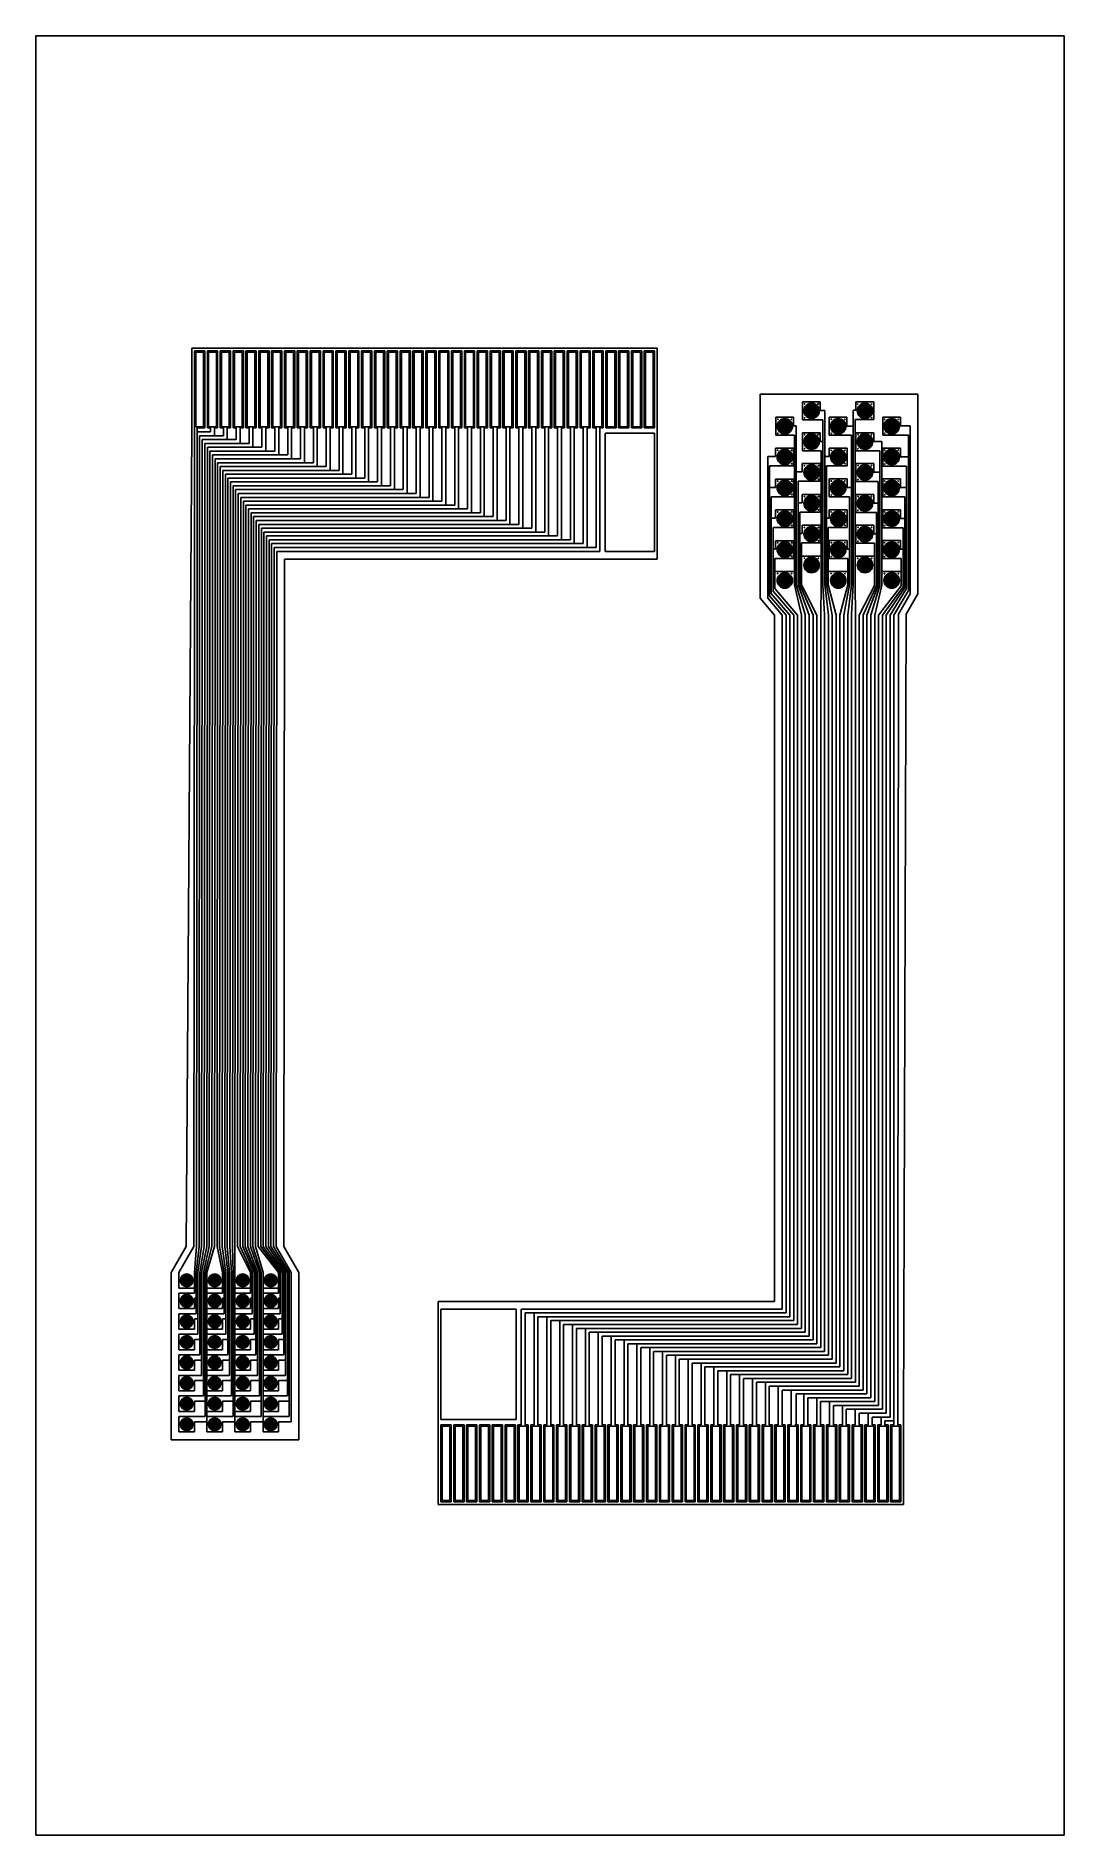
# Model space of a CAD drawing. Header units: inches. Extents: x 30.9 to 70.9, y 33.3 to 103.3.
import ezdxf

# ---------------------------------------------------------------- set-up
doc = ezdxf.new("R2010")
doc.units = ezdxf.units.IN
doc.header["$MEASUREMENT"] = 0
for name, color, linetype in [('Foil', 5, 'Continuous'), ('Hole', 1, 'Continuous'), ('Outline', 93, 'Continuous'), ('Raster', 2, 'Continuous')]:
    doc.layers.add(name, color=color, linetype=linetype)

msp = doc.modelspace()

# ---------------------------------------------------------------- linework, layer by layer
at = {"layer": 'Foil'}
for p, q in [((30.927, 33.286), (30.927, 103.286)), ((30.927, 103.286), (70.927, 103.286)), ((70.927, 103.286), (70.927, 33.286)), ((37.095, 88.034), (37.095, 91.034)), ((37.095, 91.034), (37.495, 91.034)), ((37.495, 91.034), (37.495, 88.034)), ((37.995, 91.034), (37.595, 91.034)), ((37.595, 91.034), (37.595, 88.034)), ((37.995, 88.034), (37.995, 91.034)), ((38.495, 91.034), (38.095, 91.034)), ((38.095, 91.034), (38.095, 88.034)), ((38.495, 88.034), (38.495, 91.034)), ((38.995, 91.034), (38.595, 91.034)), ((38.595, 91.034), (38.595, 88.034)), ((38.995, 88.034), (38.995, 91.034)), ((39.495, 91.034), (39.095, 91.034)), ((39.095, 91.034), (39.095, 88.034)), ((39.495, 88.034), (39.495, 91.034)), ((39.995, 91.034), (39.595, 91.034)), ((39.595, 91.034), (39.595, 88.034)), ((39.995, 88.034), (39.995, 91.034)), ((40.495, 91.034), (40.095, 91.034)), ((40.095, 91.034), (40.095, 88.034)), ((40.495, 88.034), (40.495, 91.034)), ((40.595, 88.034), (40.595, 91.034)), ((40.595, 91.034), (40.995, 91.034)), ((40.995, 91.034), (40.995, 88.034)), ((41.495, 91.034), (41.095, 91.034)), ((41.095, 91.034), (41.095, 88.034)), ((41.495, 88.034), (41.495, 91.034)), ((41.995, 91.034), (41.595, 91.034)), ((41.595, 91.034), (41.595, 88.034)), ((41.995, 88.034), (41.995, 91.034)), ((42.495, 91.034), (42.095, 91.034)), ((42.095, 91.034), (42.095, 88.034)), ((42.495, 88.034), (42.495, 91.034)), ((42.995, 91.034), (42.595, 91.034)), ((42.595, 91.034), (42.595, 88.034)), ((42.995, 88.034), (42.995, 91.034)), ((43.495, 91.034), (43.095, 91.034)), ((43.095, 91.034), (43.095, 88.034)), ((43.495, 88.034), (43.495, 91.034)), ((43.995, 91.034), (43.595, 91.034)), ((43.595, 91.034), (43.595, 88.034)), ((43.995, 88.034), (43.995, 91.034)), ((44.495, 91.034), (44.095, 91.034)), ((44.095, 91.034), (44.095, 88.034)), ((44.495, 88.034), (44.495, 91.034)), ((44.995, 91.034), (44.595, 91.034)), ((44.595, 91.034), (44.595, 88.034)), ((44.995, 88.034), (44.995, 91.034)), ((45.495, 91.034), (45.095, 91.034)), ((45.095, 91.034), (45.095, 88.034)), ((45.495, 88.034), (45.495, 91.034)), ((45.995, 91.034), (45.595, 91.034)), ((45.595, 91.034), (45.595, 88.034)), ((45.995, 88.034), (45.995, 91.034)), ((46.495, 91.034), (46.095, 91.034)), ((46.095, 91.034), (46.095, 88.034)), ((46.495, 88.034), (46.495, 91.034)), ((46.995, 91.034), (46.595, 91.034)), ((46.595, 91.034), (46.595, 88.034)), ((46.995, 88.034), (46.995, 91.034)), ((47.495, 91.034), (47.095, 91.034)), ((47.095, 91.034), (47.095, 88.034)), ((47.495, 88.034), (47.495, 91.034)), ((47.995, 91.034), (47.595, 91.034)), ((47.595, 91.034), (47.595, 88.034)), ((47.995, 88.034), (47.995, 91.034)), ((48.495, 91.034), (48.095, 91.034)), ((48.095, 91.034), (48.095, 88.034)), ((48.495, 88.034), (48.495, 91.034)), ((48.995, 91.034), (48.595, 91.034)), ((48.595, 91.034), (48.595, 88.034)), ((48.995, 88.034), (48.995, 91.034)), ((49.495, 91.034), (49.095, 91.034)), ((49.095, 91.034), (49.095, 88.034)), ((49.495, 88.034), (49.495, 91.034)), ((49.995, 91.034), (49.595, 91.034)), ((49.595, 91.034), (49.595, 88.034)), ((49.995, 88.034), (49.995, 91.034)), ((50.495, 91.034), (50.095, 91.034)), ((50.095, 91.034), (50.095, 88.034)), ((50.495, 88.034), (50.495, 91.034)), ((50.995, 91.034), (50.595, 91.034)), ((50.595, 91.034), (50.595, 88.034)), ((50.995, 88.034), (50.995, 91.034)), ((51.495, 91.034), (51.095, 91.034)), ((51.095, 91.034), (51.095, 88.034)), ((51.495, 88.034), (51.495, 91.034)), ((51.995, 91.034), (51.595, 91.034)), ((51.595, 91.034), (51.595, 88.034)), ((51.995, 88.034), (51.995, 91.034)), ((52.495, 91.034), (52.095, 91.034)), ((52.095, 91.034), (52.095, 88.034)), ((52.495, 88.034), (52.495, 91.034)), ((52.995, 91.034), (52.595, 91.034)), ((52.595, 91.034), (52.595, 88.034)), ((52.995, 88.034), (52.995, 91.034)), ((53.095, 88.034), (53.095, 91.034)), ((53.095, 91.034), (53.495, 91.034)), ((53.495, 91.034), (53.495, 88.034)), ((53.595, 88.034), (53.595, 91.034)), ((53.595, 91.034), (53.995, 91.034)), ((53.995, 91.034), (53.995, 88.034)), ((54.095, 88.034), (54.095, 91.034)), ((54.095, 91.034), (54.495, 91.034)), ((54.495, 91.034), (54.495, 88.034)), ((54.595, 88.034), (54.595, 91.034)), ((54.595, 91.034), (54.995, 91.034)), ((54.995, 91.034), (54.995, 88.034)), ((61.444, 89.051), (60.754, 89.051)), ((60.754, 89.051), (60.754, 88.351)), ((61.444, 88.713), (61.444, 89.051)), ((63.527, 89.046), (62.822, 89.046)), ((62.822, 89.046), (62.822, 88.723)), ((63.527, 88.361), (63.527, 89.046)), ((60.405, 88.451), (59.715, 88.451)), ((59.715, 88.451), (59.715, 87.751)), ((60.405, 88.113), (60.405, 88.451)), ((60.754, 88.351), (61.546, 88.351)), ((61.616, 88.713), (61.444, 88.713)), ((61.546, 88.351), (61.546, 87.413)), ((61.616, 86.702), (61.616, 88.713)), ((62.477, 88.451), (61.793, 88.451)), ((61.793, 88.451), (61.793, 87.751)), ((62.477, 88.105), (62.477, 88.451)), ((62.822, 88.723), (62.726, 88.723)), ((62.726, 88.723), (62.726, 81.931)), ((62.796, 81.931), (62.796, 88.361)), ((62.796, 88.361), (63.527, 88.361)), ((63.872, 87.751), (63.872, 88.451)), ((63.872, 88.451), (64.562, 88.451)), ((64.562, 88.451), (64.562, 88.113)), ((37.095, 83.234), (37.095, 88.034)), ((37.495, 88.034), (37.195, 88.034)), ((37.195, 88.034), (37.195, 87.884)), ((37.72, 87.884), (37.195, 87.884)), ((37.195, 87.884), (37.195, 83.234)), ((37.195, 87.884), (37.195, 87.684)), ((37.295, 83.234), (37.295, 87.734)), ((37.295, 87.734), (37.87, 87.734)), ((38.72, 87.584), (37.395, 87.584)), ((37.395, 87.584), (37.395, 83.234)), ((37.595, 88.034), (37.72, 88.034)), ((37.87, 87.734), (37.67, 87.734)), ((37.72, 88.034), (37.72, 87.884)), ((37.87, 87.734), (37.87, 88.034)), ((37.87, 88.034), (37.995, 88.034)), ((38.22, 87.734), (37.87, 87.734)), ((38.095, 88.034), (38.22, 88.034)), ((38.17, 87.584), (38.37, 87.584)), ((38.22, 88.034), (38.22, 87.734)), ((38.37, 87.584), (38.37, 88.034)), ((38.37, 88.034), (38.495, 88.034)), ((38.595, 88.034), (38.72, 88.034)), ((38.72, 88.034), (38.72, 87.584)), ((38.87, 87.434), (38.87, 88.034)), ((38.87, 88.034), (38.995, 88.034)), ((39.095, 88.034), (39.22, 88.034)), ((39.22, 88.034), (39.22, 87.434)), ((39.37, 87.284), (39.37, 88.034)), ((39.37, 88.034), (39.495, 88.034)), ((39.595, 88.034), (39.72, 88.034)), ((39.72, 88.034), (39.72, 87.284)), ((39.87, 87.134), (39.87, 88.034)), ((39.87, 88.034), (39.995, 88.034)), ((40.095, 88.034), (40.22, 88.034)), ((40.22, 88.034), (40.22, 87.134)), ((40.37, 86.984), (40.37, 88.034)), ((40.37, 88.034), (40.495, 88.034)), ((40.72, 88.034), (40.595, 88.034)), ((40.72, 86.984), (40.72, 88.034)), ((40.995, 88.034), (40.87, 88.034)), ((40.87, 88.034), (40.87, 86.834)), ((41.095, 88.034), (41.22, 88.034)), ((41.22, 88.034), (41.22, 86.834)), ((41.37, 86.684), (41.37, 88.034)), ((41.37, 88.034), (41.495, 88.034)), ((41.595, 88.034), (41.72, 88.034)), ((41.72, 88.034), (41.72, 86.684)), ((41.87, 86.534), (41.87, 88.034)), ((41.87, 88.034), (41.995, 88.034)), ((42.095, 88.034), (42.22, 88.034)), ((42.22, 88.034), (42.22, 86.534)), ((42.37, 86.384), (42.37, 88.034)), ((42.37, 88.034), (42.495, 88.034)), ((42.595, 88.034), (42.72, 88.034)), ((42.72, 88.034), (42.72, 86.384)), ((42.87, 86.234), (42.87, 88.034)), ((42.87, 88.034), (42.995, 88.034)), ((43.095, 88.034), (43.22, 88.034)), ((43.22, 88.034), (43.22, 86.234)), ((43.37, 86.084), (43.37, 88.034)), ((43.37, 88.034), (43.495, 88.034)), ((43.595, 88.034), (43.72, 88.034)), ((43.72, 88.034), (43.72, 86.084)), ((43.87, 85.934), (43.87, 88.034)), ((43.87, 88.034), (43.995, 88.034)), ((44.095, 88.034), (44.22, 88.034)), ((44.22, 88.034), (44.22, 85.934)), ((44.37, 85.784), (44.37, 88.034)), ((44.37, 88.034), (44.495, 88.034)), ((44.595, 88.034), (44.72, 88.034)), ((44.72, 88.034), (44.72, 85.784)), ((44.87, 85.634), (44.87, 88.034)), ((44.87, 88.034), (44.995, 88.034)), ((45.095, 88.034), (45.22, 88.034)), ((45.22, 88.034), (45.22, 85.634)), ((45.37, 85.484), (45.37, 88.034)), ((45.37, 88.034), (45.495, 88.034)), ((45.595, 88.034), (45.72, 88.034)), ((45.72, 88.034), (45.72, 85.484)), ((45.87, 85.334), (45.87, 88.034)), ((45.87, 88.034), (45.995, 88.034)), ((46.095, 88.034), (46.22, 88.034)), ((46.22, 88.034), (46.22, 85.334)), ((46.37, 85.184), (46.37, 88.034)), ((46.37, 88.034), (46.495, 88.034)), ((46.595, 88.034), (46.72, 88.034)), ((46.72, 88.034), (46.72, 85.184)), ((46.87, 85.034), (46.87, 88.034)), ((46.87, 88.034), (46.995, 88.034)), ((47.095, 88.034), (47.22, 88.034)), ((47.22, 88.034), (47.22, 85.034)), ((47.37, 84.884), (47.37, 88.034)), ((47.37, 88.034), (47.495, 88.034)), ((47.595, 88.034), (47.72, 88.034)), ((47.72, 88.034), (47.72, 84.884)), ((47.87, 84.734), (47.87, 88.034)), ((47.87, 88.034), (47.995, 88.034)), ((48.095, 88.034), (48.22, 88.034)), ((48.22, 88.034), (48.22, 84.734)), ((48.37, 84.584), (48.37, 88.034)), ((48.37, 88.034), (48.495, 88.034)), ((48.595, 88.034), (48.72, 88.034)), ((48.72, 88.034), (48.72, 84.584)), ((48.87, 84.434), (48.87, 88.034)), ((48.87, 88.034), (48.995, 88.034)), ((49.095, 88.034), (49.22, 88.034)), ((49.22, 88.034), (49.22, 84.434)), ((49.37, 84.284), (49.37, 88.034)), ((49.37, 88.034), (49.495, 88.034)), ((49.595, 88.034), (49.72, 88.034)), ((49.72, 88.034), (49.72, 84.284)), ((49.87, 84.134), (49.87, 88.034)), ((49.87, 88.034), (49.995, 88.034)), ((50.095, 88.034), (50.22, 88.034)), ((50.22, 88.034), (50.22, 84.134)), ((50.37, 83.984), (50.37, 88.034)), ((50.37, 88.034), (50.495, 88.034)), ((50.595, 88.034), (50.72, 88.034)), ((50.72, 88.034), (50.72, 83.984)), ((50.87, 83.834), (50.87, 88.034)), ((50.87, 88.034), (50.995, 88.034)), ((51.095, 88.034), (51.22, 88.034)), ((51.22, 88.034), (51.22, 83.834)), ((51.37, 83.684), (51.37, 88.034)), ((51.37, 88.034), (51.495, 88.034)), ((51.595, 88.034), (51.72, 88.034)), ((51.72, 88.034), (51.72, 83.684)), ((51.87, 83.534), (51.87, 88.034)), ((51.87, 88.034), (51.995, 88.034)), ((52.095, 88.034), (52.22, 88.034)), ((52.22, 88.034), (52.22, 83.534)), ((52.37, 83.384), (52.37, 88.034)), ((52.37, 88.034), (52.495, 88.034)), ((52.595, 88.034), (52.72, 88.034)), ((52.72, 88.034), (52.72, 83.384)), ((52.87, 83.234), (52.87, 88.034)), ((52.87, 88.034), (52.995, 88.034)), ((53.07, 83.234), (53.07, 87.834)), ((53.07, 87.834), (54.995, 87.834)), ((53.495, 88.034), (53.095, 88.034)), ((53.995, 88.034), (53.595, 88.034)), ((54.495, 88.034), (54.095, 88.034)), ((54.995, 88.034), (54.595, 88.034)), ((54.995, 87.834), (54.995, 83.234)), ((59.715, 87.751), (60.437, 87.751)), ((60.507, 88.113), (60.405, 88.113)), ((60.437, 87.751), (60.437, 82.346)), ((60.507, 86.323), (60.507, 88.113)), ((60.754, 87.151), (60.754, 87.851)), ((60.754, 87.851), (61.444, 87.851)), ((61.444, 87.851), (61.444, 87.513)), ((61.444, 87.513), (61.546, 87.513)), ((61.546, 87.513), (61.546, 81.931)), ((61.793, 87.751), (62.656, 87.751)), ((62.725, 88.105), (62.477, 88.105)), ((62.656, 87.751), (62.656, 85.613)), ((62.725, 88.005), (62.725, 88.105)), ((63.522, 87.851), (62.832, 87.851)), ((62.832, 87.851), (62.832, 87.151)), ((63.522, 87.513), (63.522, 87.851)), ((63.835, 87.513), (63.522, 87.513)), ((63.835, 82.346), (63.835, 87.513)), ((64.874, 87.751), (63.872, 87.751)), ((64.562, 88.113), (64.945, 88.113)), ((64.874, 86.813), (64.874, 87.751)), ((64.945, 88.113), (64.945, 81.581)), ((37.495, 83.234), (37.495, 87.434)), ((37.495, 87.434), (38.87, 87.434)), ((39.72, 87.284), (37.595, 87.284)), ((37.595, 87.284), (37.595, 83.234)), ((37.695, 83.234), (37.695, 87.134)), ((37.695, 87.134), (39.87, 87.134)), ((37.795, 83.234), (37.795, 86.984)), ((37.795, 86.984), (40.72, 86.984)), ((40.87, 86.834), (37.895, 86.834)), ((37.895, 86.834), (37.895, 83.234)), ((38.87, 87.434), (38.67, 87.434)), ((39.22, 87.434), (38.87, 87.434)), ((39.17, 87.284), (39.37, 87.284)), ((39.87, 87.134), (39.67, 87.134)), ((40.22, 87.134), (39.87, 87.134)), ((40.17, 86.984), (40.37, 86.984)), ((40.87, 86.834), (40.67, 86.834)), ((41.22, 86.834), (40.87, 86.834)), ((59.705, 86.923), (59.398, 86.923)), ((59.398, 86.923), (59.398, 81.41)), ((60.401, 87.246), (59.705, 87.246)), ((59.705, 87.246), (59.705, 86.923)), ((60.401, 86.561), (60.401, 87.246)), ((61.476, 87.151), (60.754, 87.151)), ((61.476, 81.931), (61.476, 87.151)), ((61.616, 81.931), (61.616, 86.923)), ((61.616, 86.923), (61.783, 86.923)), ((61.783, 86.923), (61.783, 87.246)), ((61.783, 87.246), (62.488, 87.246)), ((62.488, 87.246), (62.488, 86.561)), ((62.832, 87.151), (63.765, 87.151)), ((63.765, 87.151), (63.765, 86.214)), ((64.562, 87.251), (63.872, 87.251)), ((63.872, 87.251), (63.872, 86.551)), ((64.562, 86.913), (64.562, 87.251)), ((64.874, 86.913), (64.562, 86.913)), ((64.874, 81.708), (64.874, 86.913)), ((41.72, 86.684), (37.995, 86.684)), ((37.995, 86.684), (37.995, 83.234)), ((38.095, 83.234), (38.095, 86.534)), ((38.095, 86.534), (41.87, 86.534)), ((42.72, 86.384), (38.195, 86.384)), ((38.195, 86.384), (38.195, 83.234)), ((38.295, 83.234), (38.295, 86.234)), ((38.295, 86.234), (42.87, 86.234)), ((41.17, 86.684), (41.37, 86.684)), ((41.87, 86.534), (41.67, 86.534)), ((42.22, 86.534), (41.87, 86.534)), ((42.17, 86.384), (42.37, 86.384)), ((42.87, 86.234), (42.67, 86.234)), ((43.22, 86.234), (42.87, 86.234)), ((59.468, 81.506), (59.468, 86.561)), ((59.468, 86.561), (60.401, 86.561)), ((60.507, 81.931), (60.507, 86.323)), ((60.507, 86.323), (60.744, 86.323)), ((60.507, 86.223), (60.507, 86.323)), ((60.744, 86.323), (60.744, 86.646)), ((60.744, 86.646), (61.439, 86.646)), ((61.439, 86.646), (61.439, 85.961)), ((61.616, 86.602), (61.616, 86.702)), ((61.616, 86.698), (61.616, 86.702)), ((62.488, 86.561), (61.686, 86.561)), ((61.686, 86.561), (61.686, 81.931)), ((63.522, 86.651), (62.832, 86.651)), ((62.832, 86.651), (62.832, 85.951)), ((63.522, 86.314), (63.522, 86.651)), ((63.765, 86.314), (63.522, 86.314)), ((63.765, 81.908), (63.765, 86.314)), ((63.872, 86.551), (64.804, 86.551)), ((64.804, 86.551), (64.804, 81.784)), ((43.72, 86.084), (38.395, 86.084)), ((38.395, 86.084), (38.395, 83.234)), ((38.495, 83.234), (38.495, 85.934)), ((38.495, 85.934), (43.87, 85.934)), ((44.72, 85.784), (38.595, 85.784)), ((38.595, 85.784), (38.595, 83.234)), ((38.695, 83.234), (38.695, 85.634)), ((38.695, 85.634), (44.87, 85.634)), ((45.72, 85.484), (38.795, 85.484)), ((38.795, 85.484), (38.795, 83.234)), ((43.17, 86.084), (43.37, 86.084)), ((43.87, 85.934), (43.67, 85.934)), ((44.22, 85.934), (43.87, 85.934)), ((44.17, 85.784), (44.37, 85.784)), ((44.87, 85.634), (44.67, 85.634)), ((45.22, 85.634), (44.87, 85.634)), ((45.17, 85.484), (45.37, 85.484)), ((59.468, 85.623), (59.468, 85.723)), ((59.468, 85.723), (59.705, 85.723)), ((59.705, 85.723), (59.705, 86.046)), ((59.705, 86.046), (60.4, 86.046)), ((60.4, 86.046), (60.4, 85.361)), ((61.439, 85.961), (60.577, 85.961)), ((60.577, 85.961), (60.577, 81.931)), ((60.744, 85.123), (60.744, 85.446)), ((60.744, 85.446), (61.44, 85.446)), ((61.44, 85.446), (61.44, 84.761)), ((61.793, 85.351), (61.793, 86.051)), ((61.793, 86.051), (62.483, 86.051)), ((62.483, 86.051), (62.483, 85.713)), ((62.483, 85.713), (62.656, 85.713)), ((62.656, 85.713), (62.656, 81.931)), ((62.832, 85.951), (63.695, 85.952)), ((63.522, 85.451), (62.832, 85.451)), ((62.832, 85.451), (62.832, 84.751)), ((63.522, 85.113), (63.522, 85.451)), ((63.695, 85.952), (63.695, 81.904)), ((64.562, 86.051), (63.872, 86.051)), ((63.872, 86.051), (63.872, 85.351)), ((64.562, 85.713), (64.562, 86.051)), ((64.804, 85.713), (64.562, 85.713)), ((64.804, 85.613), (64.804, 85.713)), ((38.895, 83.234), (38.895, 85.334)), ((38.895, 85.334), (45.87, 85.334)), ((46.72, 85.184), (38.995, 85.184)), ((38.995, 85.184), (38.995, 83.234)), ((39.095, 83.234), (39.095, 85.034)), ((39.095, 85.034), (46.87, 85.034)), ((47.72, 84.884), (39.195, 84.884)), ((39.195, 84.884), (39.195, 83.234)), ((39.295, 83.234), (39.295, 84.734)), ((39.295, 84.734), (47.87, 84.734)), ((45.87, 85.334), (45.67, 85.334)), ((46.22, 85.334), (45.87, 85.334)), ((46.17, 85.184), (46.37, 85.184)), ((46.87, 85.034), (46.67, 85.034)), ((47.22, 85.034), (46.87, 85.034)), ((47.17, 84.884), (47.37, 84.884)), ((47.87, 84.734), (47.67, 84.734)), ((48.22, 84.734), (47.87, 84.734)), ((60.4, 85.361), (59.538, 85.361)), ((59.538, 85.361), (59.538, 84.423)), ((59.705, 84.523), (59.705, 84.846)), ((59.705, 84.846), (60.401, 84.846)), ((60.401, 84.846), (60.401, 84.161)), ((60.577, 85.023), (60.577, 85.123)), ((60.577, 85.123), (60.744, 85.123)), ((60.577, 84.944), (60.577, 84.952)), ((61.44, 84.761), (60.647, 84.761)), ((60.647, 84.761), (60.647, 83.823)), ((61.783, 84.523), (61.783, 84.846)), ((61.783, 84.846), (62.488, 84.846)), ((62.586, 85.351), (61.793, 85.351)), ((62.488, 84.846), (62.488, 84.161)), ((62.586, 81.931), (62.586, 85.351)), ((62.832, 84.751), (63.627, 84.751)), ((63.695, 85.113), (63.522, 85.113)), ((63.627, 84.751), (63.627, 83.813)), ((63.695, 85.013), (63.695, 85.113)), ((63.872, 85.351), (64.734, 85.351)), ((63.872, 84.151), (63.872, 84.851)), ((63.872, 84.851), (64.562, 84.851)), ((64.562, 84.851), (64.562, 84.513)), ((64.734, 85.351), (64.734, 84.413)), ((48.72, 84.584), (39.395, 84.584)), ((39.395, 84.584), (39.395, 83.234)), ((39.495, 83.234), (39.495, 84.434)), ((39.495, 84.434), (48.87, 84.434)), ((49.72, 84.284), (39.595, 84.284)), ((39.595, 84.284), (39.595, 83.234)), ((39.695, 83.234), (39.695, 84.134)), ((39.695, 84.134), (49.87, 84.134)), ((48.17, 84.584), (48.37, 84.584)), ((48.87, 84.434), (48.67, 84.434)), ((49.22, 84.434), (48.87, 84.434)), ((49.17, 84.284), (49.37, 84.284)), ((49.87, 84.134), (49.67, 84.134)), ((50.22, 84.134), (49.87, 84.134)), ((59.538, 81.59), (59.538, 84.523)), ((59.538, 84.523), (59.705, 84.523)), ((60.401, 84.161), (59.608, 84.161)), ((59.608, 84.161), (59.608, 81.687)), ((61.437, 84.246), (60.744, 84.246)), ((60.744, 84.246), (60.744, 83.923)), ((61.437, 83.561), (61.437, 84.246)), ((61.686, 84.518), (61.686, 84.523)), ((61.686, 84.423), (61.686, 84.523)), ((61.686, 84.523), (61.783, 84.523)), ((62.488, 84.161), (61.756, 84.161)), ((61.756, 84.161), (61.756, 82.346)), ((63.522, 84.251), (62.832, 84.251)), ((62.832, 84.251), (62.832, 83.551)), ((63.522, 83.913), (63.522, 84.251)), ((64.664, 84.151), (63.872, 84.151)), ((64.562, 84.513), (64.734, 84.513)), ((64.664, 81.848), (64.664, 84.151)), ((64.734, 84.513), (64.734, 81.823)), ((50.72, 83.984), (39.795, 83.984)), ((39.795, 83.984), (39.795, 83.234)), ((39.895, 83.234), (39.895, 83.834)), ((39.895, 83.834), (50.87, 83.834)), ((51.72, 83.684), (39.995, 83.684)), ((39.995, 83.684), (39.995, 83.234)), ((40.095, 83.234), (40.095, 83.534)), ((40.095, 83.534), (51.87, 83.534)), ((52.72, 83.384), (40.195, 83.384)), ((40.195, 83.384), (40.195, 83.234)), ((50.17, 83.984), (50.37, 83.984)), ((50.87, 83.834), (50.67, 83.834)), ((51.22, 83.834), (50.87, 83.834)), ((51.17, 83.684), (51.37, 83.684)), ((51.87, 83.534), (51.67, 83.534)), ((52.22, 83.534), (51.87, 83.534)), ((52.02, 83.384), (52.22, 83.384)), ((52.17, 83.384), (52.37, 83.384)), ((59.608, 83.223), (59.608, 83.323)), ((59.608, 83.323), (59.705, 83.323)), ((59.705, 83.323), (59.705, 83.646)), ((59.705, 83.646), (60.401, 83.646)), ((60.401, 83.646), (60.401, 82.961)), ((60.744, 83.923), (60.647, 83.923)), ((60.647, 83.923), (60.647, 81.931)), ((60.717, 81.931), (60.717, 83.561)), ((60.717, 83.561), (61.437, 83.561)), ((62.483, 83.651), (61.793, 83.651)), ((61.793, 83.651), (61.793, 82.951)), ((62.483, 83.313), (62.483, 83.651)), ((62.586, 83.313), (62.483, 83.313)), ((62.586, 83.213), (62.586, 83.313)), ((62.832, 83.551), (63.555, 83.551)), ((63.627, 83.913), (63.522, 83.913)), ((63.555, 83.551), (63.555, 81.908)), ((63.625, 81.908), (63.627, 83.913)), ((64.562, 83.651), (63.872, 83.651)), ((63.872, 83.651), (63.872, 82.951)), ((64.562, 83.313), (64.562, 83.651)), ((64.664, 83.313), (64.562, 83.313)), ((64.664, 83.213), (64.664, 83.313)), ((37.07, 56.191), (37.095, 83.234)), ((37.195, 83.234), (37.17, 56.191)), ((37.27, 56.191), (37.295, 83.234)), ((37.395, 83.234), (37.37, 56.191)), ((37.47, 56.191), (37.495, 83.234)), ((37.595, 83.234), (37.57, 56.191)), ((37.67, 56.191), (37.695, 83.234)), ((37.77, 56.191), (37.795, 83.234)), ((37.895, 83.234), (37.87, 56.191)), ((37.995, 83.234), (37.97, 56.191)), ((38.07, 56.191), (38.095, 83.234)), ((38.195, 83.234), (38.17, 56.191)), ((38.27, 56.191), (38.295, 83.234)), ((38.395, 83.234), (38.37, 56.191)), ((38.47, 56.191), (38.495, 83.234)), ((38.595, 83.234), (38.57, 56.191)), ((38.67, 56.191), (38.695, 83.234)), ((38.795, 83.234), (38.77, 56.191)), ((38.87, 56.191), (38.895, 83.234)), ((38.995, 83.234), (38.97, 56.191)), ((39.07, 56.191), (39.095, 83.234)), ((39.195, 83.234), (39.17, 56.191)), ((39.27, 56.191), (39.295, 83.234)), ((39.395, 83.234), (39.37, 56.191)), ((39.47, 56.191), (39.495, 83.234)), ((39.595, 83.234), (39.57, 56.191)), ((39.67, 56.191), (39.695, 83.234)), ((39.795, 83.234), (39.77, 56.191)), ((39.87, 56.191), (39.895, 83.234)), ((39.995, 83.234), (39.97, 56.191)), ((40.07, 56.191), (40.095, 83.234)), ((40.195, 83.234), (40.17, 56.191)), ((40.27, 56.191), (40.295, 83.234)), ((40.295, 83.234), (52.87, 83.234)), ((54.995, 83.234), (53.07, 83.234)), ((60.401, 82.961), (59.679, 82.961)), ((59.679, 82.961), (59.679, 82.339)), ((60.718, 82.94), (60.718, 83.04)), ((60.718, 83.04), (61.476, 83.04)), ((61.476, 83.042), (61.476, 83.046)), ((61.476, 83.04), (61.476, 82.94)), ((61.793, 82.951), (62.515, 82.951)), ((62.515, 82.951), (62.515, 82.346)), ((63.554, 83.046), (62.796, 83.046)), ((62.796, 83.046), (62.796, 82.946)), ((63.554, 82.946), (63.554, 83.046)), ((63.872, 82.951), (64.593, 82.951)), ((64.593, 82.951), (64.593, 82.346)), ((59.678, 81.783), (59.679, 82.446)), ((59.679, 82.446), (60.437, 82.446)), ((60.437, 82.446), (60.437, 81.931)), ((60.437, 81.931), (60.71, 80.751)), ((60.852, 80.776), (60.507, 81.931)), ((60.577, 81.931), (61.01, 80.751)), ((60.647, 81.931), (61.16, 80.751)), ((61.31, 80.751), (60.717, 81.931)), ((61.46, 80.761), (61.476, 81.931)), ((61.546, 81.931), (61.609, 80.767)), ((61.76, 80.751), (61.616, 81.931)), ((61.686, 81.931), (61.91, 80.751)), ((61.756, 81.931), (61.756, 82.446)), ((61.756, 82.446), (62.515, 82.446)), ((62.06, 80.751), (61.756, 81.931)), ((62.516, 81.931), (62.21, 80.751)), ((62.36, 80.751), (62.586, 81.931)), ((62.656, 81.931), (62.51, 80.751)), ((62.515, 82.446), (62.515, 82.445)), ((62.515, 82.445), (62.516, 81.931)), ((62.726, 81.931), (62.662, 80.789)), ((62.81, 80.751), (62.796, 81.931)), ((63.555, 81.908), (62.96, 80.751)), ((63.11, 80.751), (63.625, 81.908)), ((63.695, 81.904), (63.26, 80.751)), ((63.41, 80.751), (63.765, 81.908)), ((63.835, 81.919), (63.56, 80.751)), ((64.593, 82.446), (63.835, 82.446)), ((63.835, 82.446), (63.835, 81.919)), ((64.594, 81.897), (64.593, 82.446)), ((59.398, 81.41), (59.96, 80.751)), ((60.11, 80.751), (59.468, 81.506)), ((60.26, 80.751), (59.538, 81.59)), ((59.608, 81.687), (60.41, 80.751)), ((60.56, 80.751), (59.678, 81.783)), ((63.71, 80.751), (64.594, 81.897)), ((63.86, 80.751), (64.664, 81.848)), ((64.734, 81.823), (64.01, 80.751)), ((64.804, 81.784), (64.16, 80.751)), ((64.31, 80.751), (64.874, 81.708)), ((64.945, 81.581), (64.485, 80.793)), ((59.96, 80.751), (59.96, 53.751)), ((60.11, 53.751), (60.11, 80.751)), ((60.26, 53.751), (60.26, 80.751)), ((60.41, 80.751), (60.41, 53.751)), ((60.56, 53.751), (60.56, 80.751)), ((60.71, 80.751), (60.71, 53.751)), ((60.86, 53.751), (60.852, 80.776)), ((61.01, 80.751), (61.01, 53.751)), ((61.16, 80.751), (61.16, 53.751)), ((61.31, 53.751), (61.31, 80.751)), ((61.46, 80.751), (61.46, 80.761)), ((61.46, 53.751), (61.46, 80.751)), ((61.609, 80.767), (61.61, 80.751)), ((61.61, 80.751), (61.61, 53.751)), ((61.76, 53.751), (61.76, 80.751)), ((61.91, 80.751), (61.91, 53.751)), ((62.06, 53.751), (62.06, 80.751)), ((62.21, 80.751), (62.21, 53.751)), ((62.36, 53.751), (62.36, 80.751)), ((62.51, 80.751), (62.51, 53.751)), ((62.662, 80.789), (62.66, 53.751)), ((62.81, 53.751), (62.81, 80.751)), ((62.96, 80.751), (62.96, 53.751)), ((63.11, 53.751), (63.11, 80.751)), ((63.26, 80.751), (63.26, 53.751)), ((63.41, 53.751), (63.41, 80.751)), ((63.56, 80.751), (63.56, 53.751)), ((63.71, 53.751), (63.71, 80.751)), ((63.86, 53.751), (63.86, 80.751)), ((64.01, 80.751), (64.01, 53.751)), ((64.16, 80.751), (64.16, 53.751)), ((64.31, 53.751), (64.31, 80.751)), ((64.485, 80.793), (64.46, 53.751)), ((36.49, 55.169), (37.07, 56.191)), ((37.17, 56.191), (37.09, 55.169)), ((37.16, 55.169), (37.27, 56.191)), ((37.37, 56.191), (37.23, 55.169)), ((37.3, 55.169), (37.47, 56.191)), ((37.57, 56.191), (37.37, 55.169)), ((37.44, 55.169), (37.67, 56.191)), ((37.51, 55.169), (37.77, 56.191)), ((37.87, 56.191), (37.58, 55.169)), ((37.97, 56.191), (38.18, 55.169)), ((38.25, 55.169), (38.07, 56.191)), ((38.17, 56.191), (38.32, 55.169)), ((38.39, 55.169), (38.27, 56.191)), ((38.37, 56.191), (38.46, 55.169)), ((38.53, 55.169), (38.47, 56.191)), ((38.57, 56.191), (38.6, 55.169)), ((38.67, 55.169), (38.67, 56.191)), ((38.77, 56.191), (39.27, 55.169)), ((39.34, 55.169), (38.87, 56.191)), ((38.97, 56.191), (39.41, 55.169)), ((39.48, 55.169), (39.07, 56.191)), ((39.17, 56.191), (39.55, 55.169)), ((39.62, 55.169), (39.27, 56.191)), ((39.37, 56.191), (39.69, 55.169)), ((39.76, 55.169), (39.47, 56.191)), ((39.57, 56.191), (40.36, 55.169)), ((40.43, 55.169), (39.67, 56.191)), ((39.77, 56.191), (40.5, 55.169)), ((40.57, 55.169), (39.87, 56.191)), ((39.97, 56.191), (40.64, 55.169)), ((40.71, 55.169), (40.07, 56.191)), ((40.17, 56.191), (40.78, 55.169)), ((40.85, 55.169), (40.27, 56.191)), ((36.49, 54.569), (36.49, 55.169)), ((37.09, 55.169), (37.09, 54.369)), ((37.09, 54.769), (37.09, 54.569)), ((37.16, 54.169), (37.16, 55.169)), ((37.23, 55.169), (37.23, 52.769)), ((37.3, 52.569), (37.3, 55.169)), ((37.37, 55.169), (37.37, 51.169)), ((37.44, 50.969), (37.44, 55.169)), ((37.51, 49.569), (37.51, 55.169)), ((37.58, 55.169), (37.58, 49.369)), ((37.58, 54.769), (37.58, 54.569)), ((38.18, 55.169), (38.18, 54.369)), ((38.18, 54.569), (38.18, 54.769)), ((38.25, 54.169), (38.25, 55.169)), ((38.32, 55.169), (38.32, 52.769)), ((38.39, 52.569), (38.39, 55.169)), ((38.46, 55.169), (38.46, 51.169)), ((38.53, 50.969), (38.53, 55.169)), ((38.6, 55.169), (38.6, 49.569)), ((38.67, 49.369), (38.67, 55.169)), ((38.67, 54.769), (38.67, 54.569)), ((39.27, 55.169), (39.27, 54.369)), ((39.27, 54.569), (39.27, 54.769)), ((39.34, 54.169), (39.34, 55.169)), ((39.41, 55.169), (39.41, 52.769)), ((39.48, 52.569), (39.48, 55.169)), ((39.55, 55.169), (39.55, 51.169)), ((39.62, 50.969), (39.62, 55.169)), ((39.69, 55.169), (39.69, 49.569)), ((39.76, 49.369), (39.76, 55.169)), ((39.76, 54.769), (39.76, 54.569)), ((40.36, 55.169), (40.36, 54.369)), ((40.36, 54.569), (40.36, 54.769)), ((40.43, 54.169), (40.43, 55.169)), ((40.5, 55.169), (40.5, 52.769)), ((40.57, 52.569), (40.57, 55.169)), ((40.64, 55.169), (40.64, 51.169)), ((40.71, 50.969), (40.71, 55.169)), ((40.78, 55.169), (40.78, 49.569)), ((40.85, 49.369), (40.85, 55.169)), ((37.09, 54.569), (36.49, 54.569)), ((36.49, 54.369), (36.49, 53.769)), ((37.09, 54.369), (36.49, 54.369)), ((37.09, 53.769), (37.09, 54.169)), ((37.09, 54.169), (37.16, 54.169)), ((37.16, 54.369), (37.16, 54.169)), ((37.16, 54.169), (37.16, 53.569)), ((37.58, 54.569), (38.18, 54.569)), ((38.18, 54.369), (37.58, 54.369)), ((37.58, 54.369), (37.58, 53.769)), ((38.18, 53.769), (38.18, 54.169)), ((38.18, 54.169), (38.25, 54.169)), ((38.25, 54.369), (38.25, 54.169)), ((38.25, 54.169), (38.25, 53.569)), ((38.67, 54.569), (39.27, 54.569)), ((39.27, 54.369), (38.67, 54.369)), ((38.67, 54.369), (38.67, 53.769)), ((39.27, 53.769), (39.27, 54.169)), ((39.27, 54.169), (39.34, 54.169)), ((39.34, 54.369), (39.34, 54.169)), ((39.34, 54.169), (39.34, 53.569)), ((39.76, 54.569), (40.36, 54.569)), ((40.36, 54.369), (39.76, 54.369)), ((39.76, 54.369), (39.76, 53.769)), ((40.36, 53.769), (40.36, 54.169)), ((40.36, 54.169), (40.43, 54.169)), ((40.43, 54.369), (40.43, 54.169)), ((40.43, 54.169), (40.43, 53.569)), ((36.49, 53.769), (37.09, 53.769)), ((37.16, 53.569), (36.49, 53.569)), ((36.49, 53.569), (36.49, 52.969)), ((37.09, 52.969), (37.09, 53.369)), ((37.09, 53.369), (37.23, 53.369)), ((37.23, 53.369), (37.23, 53.569)), ((37.58, 53.769), (38.18, 53.769)), ((38.25, 53.569), (37.58, 53.569)), ((37.58, 53.569), (37.58, 52.969)), ((38.18, 52.969), (38.18, 53.369)), ((38.18, 53.369), (38.32, 53.369)), ((38.32, 53.369), (38.32, 53.569)), ((38.67, 53.769), (39.27, 53.769)), ((39.34, 53.569), (38.67, 53.569)), ((38.67, 53.569), (38.67, 52.969)), ((39.27, 52.969), (39.27, 53.369)), ((39.27, 53.369), (39.41, 53.369)), ((39.41, 53.369), (39.41, 53.569)), ((39.76, 53.769), (40.36, 53.769)), ((40.43, 53.569), (39.76, 53.569)), ((39.76, 53.569), (39.76, 52.969)), ((40.36, 52.969), (40.36, 53.369)), ((40.36, 53.369), (40.5, 53.369)), ((40.5, 53.369), (40.5, 53.569)), ((49.606, 53.751), (46.681, 53.751)), ((46.681, 53.751), (46.681, 49.451)), ((49.606, 49.451), (49.606, 53.751)), ((59.96, 53.751), (49.806, 53.751)), ((49.806, 53.751), (49.806, 49.251)), ((49.956, 49.251), (49.956, 53.601)), ((49.956, 53.601), (60.11, 53.601)), ((50.506, 53.601), (50.306, 53.601)), ((50.306, 53.601), (50.306, 49.251)), ((50.456, 49.251), (50.456, 53.451)), ((50.456, 53.451), (50.806, 53.451)), ((50.806, 53.451), (51.006, 53.451)), ((50.806, 49.251), (50.806, 53.451)), ((50.806, 53.451), (60.26, 53.451)), ((60.41, 53.301), (50.956, 53.301)), ((50.956, 53.301), (50.956, 49.251)), ((51.506, 53.301), (51.306, 53.301)), ((51.306, 53.301), (51.306, 49.251)), ((60.11, 53.601), (60.11, 53.751)), ((60.26, 53.451), (60.26, 53.751)), ((60.41, 53.751), (60.41, 53.301)), ((60.56, 53.151), (60.56, 53.751)), ((60.71, 53.751), (60.71, 53.001)), ((60.86, 52.851), (60.86, 53.751)), ((61.01, 53.751), (61.01, 52.701)), ((61.16, 53.751), (61.16, 52.551)), ((61.31, 52.401), (61.31, 53.751)), ((61.46, 52.251), (61.46, 53.751)), ((61.61, 53.751), (61.61, 52.101)), ((61.76, 51.951), (61.76, 53.751)), ((61.91, 53.751), (61.91, 51.801)), ((62.06, 51.651), (62.06, 53.751)), ((62.21, 53.751), (62.21, 51.501)), ((62.36, 51.351), (62.36, 53.751)), ((62.51, 53.751), (62.51, 51.201)), ((62.66, 53.751), (62.66, 51.051)), ((62.81, 50.901), (62.81, 53.751)), ((62.96, 53.751), (62.96, 50.751)), ((63.11, 50.601), (63.11, 53.751)), ((63.26, 53.751), (63.26, 50.451)), ((63.41, 50.301), (63.41, 53.751)), ((63.56, 53.751), (63.56, 50.151)), ((63.71, 50.001), (63.71, 53.751)), ((63.86, 49.851), (63.86, 53.751)), ((64.01, 53.751), (64.01, 49.701)), ((64.16, 53.751), (64.16, 49.551)), ((64.31, 49.551), (64.31, 53.751)), ((64.46, 53.751), (64.456, 49.251)), ((36.49, 52.969), (37.09, 52.969)), ((37.23, 52.769), (36.49, 52.769)), ((36.49, 52.769), (36.49, 52.169)), ((37.09, 52.169), (37.09, 52.569)), ((37.09, 52.569), (37.3, 52.569)), ((37.3, 52.769), (37.3, 52.569)), ((37.3, 52.569), (37.3, 51.969)), ((37.58, 52.969), (38.18, 52.969)), ((38.32, 52.769), (37.58, 52.769)), ((37.58, 52.769), (37.58, 52.169)), ((38.18, 52.169), (38.18, 52.569)), ((38.18, 52.569), (38.39, 52.569)), ((38.39, 52.769), (38.39, 52.569)), ((38.39, 52.569), (38.39, 51.969)), ((38.67, 52.969), (39.27, 52.969)), ((39.41, 52.769), (38.67, 52.769)), ((38.67, 52.769), (38.67, 52.169)), ((39.27, 52.169), (39.27, 52.569)), ((39.27, 52.569), (39.48, 52.569)), ((39.48, 52.769), (39.48, 52.569)), ((39.48, 52.569), (39.48, 51.969)), ((39.76, 52.969), (40.36, 52.969)), ((40.5, 52.769), (39.76, 52.769)), ((39.76, 52.769), (39.76, 52.169)), ((40.36, 52.169), (40.36, 52.569)), ((40.36, 52.569), (40.57, 52.569)), ((40.57, 52.769), (40.57, 52.569)), ((40.57, 52.569), (40.57, 51.969)), ((51.456, 49.251), (51.456, 53.151)), ((51.456, 53.151), (51.806, 53.151)), ((51.806, 53.151), (52.006, 53.151)), ((51.806, 49.251), (51.806, 53.151)), ((51.806, 53.151), (60.56, 53.151)), ((60.71, 53.001), (51.956, 53.001)), ((51.956, 53.001), (51.956, 49.251)), ((52.506, 53.001), (52.306, 53.001)), ((52.306, 53.001), (52.306, 49.251)), ((52.456, 49.251), (52.456, 52.851)), ((52.456, 52.851), (52.806, 52.851)), ((52.806, 52.851), (53.006, 52.851)), ((52.806, 49.251), (52.806, 52.851)), ((52.806, 52.851), (60.86, 52.851)), ((61.01, 52.701), (52.956, 52.701)), ((52.956, 52.701), (52.956, 49.251)), ((53.506, 52.701), (53.306, 52.701)), ((53.306, 52.701), (53.306, 49.251)), ((53.456, 49.251), (53.456, 52.551)), ((53.456, 52.551), (53.806, 52.551)), ((53.806, 52.551), (54.006, 52.551)), ((61.16, 52.551), (53.806, 52.551)), ((53.806, 52.551), (53.806, 49.251)), ((36.49, 52.169), (37.09, 52.169)), ((37.3, 51.969), (36.49, 51.969)), ((36.49, 51.969), (36.49, 51.369)), ((37.37, 51.769), (37.37, 51.969)), ((37.58, 52.169), (38.18, 52.169)), ((38.39, 51.969), (37.58, 51.969)), ((37.58, 51.969), (37.58, 51.369)), ((38.46, 51.769), (38.46, 51.969)), ((38.67, 52.169), (39.27, 52.169)), ((39.48, 51.969), (38.67, 51.969)), ((38.67, 51.969), (38.67, 51.369)), ((39.55, 51.769), (39.55, 51.969)), ((39.76, 52.169), (40.36, 52.169)), ((40.57, 51.969), (39.76, 51.969)), ((39.76, 51.969), (39.76, 51.369)), ((40.64, 51.769), (40.64, 51.969)), ((53.956, 49.251), (53.956, 52.401)), ((53.956, 52.401), (61.31, 52.401)), ((54.506, 52.401), (54.306, 52.401)), ((54.306, 52.401), (54.306, 49.251)), ((54.456, 49.251), (54.456, 52.251)), ((54.456, 52.251), (54.806, 52.251)), ((54.806, 52.251), (55.006, 52.251)), ((54.806, 49.251), (54.806, 52.251)), ((54.806, 52.251), (61.46, 52.251)), ((61.61, 52.101), (54.956, 52.101)), ((54.956, 52.101), (54.956, 49.251)), ((55.506, 52.101), (55.306, 52.101)), ((55.306, 52.101), (55.306, 49.251)), ((55.456, 49.251), (55.456, 51.951)), ((55.456, 51.951), (55.806, 51.951)), ((55.806, 51.951), (56.006, 51.951)), ((55.806, 49.251), (55.806, 51.951)), ((55.806, 51.951), (61.76, 51.951)), ((61.91, 51.801), (55.956, 51.801)), ((55.956, 51.801), (55.956, 49.251)), ((56.506, 51.801), (56.306, 51.801)), ((56.306, 51.801), (56.306, 49.251)), ((36.49, 51.369), (37.09, 51.369)), ((37.37, 51.169), (36.49, 51.169)), ((36.49, 51.169), (36.49, 50.569)), ((37.09, 51.369), (37.09, 51.769)), ((37.09, 51.769), (37.37, 51.769)), ((37.44, 51.169), (37.44, 50.969)), ((37.58, 51.369), (38.18, 51.369)), ((38.46, 51.169), (37.58, 51.169)), ((37.58, 51.169), (37.58, 50.569)), ((38.18, 51.369), (38.18, 51.769)), ((38.18, 51.769), (38.46, 51.769)), ((38.53, 51.169), (38.53, 50.969)), ((38.67, 51.369), (39.27, 51.369)), ((39.55, 51.169), (38.67, 51.169)), ((38.67, 51.169), (38.67, 50.569)), ((39.27, 51.369), (39.27, 51.769)), ((39.27, 51.769), (39.55, 51.769)), ((39.62, 51.169), (39.62, 50.969)), ((39.76, 51.369), (40.36, 51.369)), ((40.64, 51.169), (39.76, 51.169)), ((39.76, 51.169), (39.76, 50.569)), ((40.36, 51.369), (40.36, 51.769)), ((40.36, 51.769), (40.64, 51.769)), ((40.71, 51.169), (40.71, 50.969)), ((56.456, 49.251), (56.456, 51.651)), ((56.456, 51.651), (56.806, 51.651)), ((56.806, 51.651), (57.006, 51.651)), ((56.806, 49.251), (56.806, 51.651)), ((56.806, 51.651), (62.06, 51.651)), ((62.21, 51.501), (56.956, 51.501)), ((56.956, 51.501), (56.956, 49.251)), ((57.506, 51.501), (57.306, 51.501)), ((57.306, 51.501), (57.306, 49.251)), ((57.456, 49.251), (57.456, 51.351)), ((57.456, 51.351), (57.806, 51.351)), ((57.806, 51.351), (58.006, 51.351)), ((57.806, 49.251), (57.806, 51.351)), ((57.806, 51.351), (62.36, 51.351)), ((62.51, 51.201), (57.956, 51.201)), ((57.956, 51.201), (57.956, 49.251)), ((58.506, 51.201), (58.306, 51.201)), ((58.306, 51.201), (58.306, 49.251)), ((36.49, 50.569), (37.09, 50.569)), ((37.09, 50.569), (37.09, 50.969)), ((37.09, 50.969), (37.44, 50.969)), ((37.44, 50.969), (37.44, 50.369)), ((37.58, 50.569), (38.18, 50.569)), ((38.18, 50.569), (38.18, 50.969)), ((38.18, 50.969), (38.53, 50.969)), ((38.53, 50.969), (38.53, 50.369)), ((38.67, 50.569), (39.27, 50.569)), ((39.27, 50.569), (39.27, 50.969)), ((39.27, 50.969), (39.62, 50.969)), ((39.62, 50.969), (39.62, 50.369)), ((39.76, 50.569), (40.36, 50.569)), ((40.36, 50.569), (40.36, 50.969)), ((40.36, 50.969), (40.71, 50.969)), ((40.71, 50.969), (40.71, 50.369)), ((58.456, 49.251), (58.456, 51.051)), ((58.456, 51.051), (58.806, 51.051)), ((58.806, 51.051), (59.006, 51.051)), ((62.66, 51.051), (58.806, 51.051)), ((58.806, 51.051), (58.806, 49.251)), ((58.956, 49.251), (58.956, 50.901)), ((58.956, 50.901), (62.81, 50.901)), ((59.506, 50.901), (59.306, 50.901)), ((59.306, 50.901), (59.306, 49.251)), ((59.456, 49.251), (59.456, 50.751)), ((59.456, 50.751), (59.806, 50.751)), ((59.806, 50.751), (60.006, 50.751)), ((62.96, 50.751), (59.806, 50.751)), ((59.806, 50.751), (59.806, 49.251)), ((59.956, 49.251), (59.956, 50.601)), ((59.956, 50.601), (63.11, 50.601)), ((60.306, 49.251), (60.306, 50.601)), ((60.306, 50.601), (60.506, 50.601)), ((60.506, 49.251), (60.506, 50.451)), ((60.506, 50.451), (60.806, 50.451)), ((60.806, 50.451), (61.006, 50.451)), ((63.26, 50.451), (60.806, 50.451)), ((60.806, 50.451), (60.806, 49.251)), ((37.44, 50.369), (36.49, 50.369)), ((36.49, 50.369), (36.49, 49.769)), ((36.49, 49.769), (37.09, 49.769)), ((37.09, 49.769), (37.09, 50.169)), ((37.09, 50.169), (37.51, 50.169)), ((37.51, 50.169), (37.51, 50.369)), ((38.53, 50.369), (37.58, 50.369)), ((37.58, 50.369), (37.58, 49.769)), ((37.58, 49.769), (38.18, 49.769)), ((38.18, 49.769), (38.18, 50.169)), ((38.18, 50.169), (38.6, 50.169)), ((38.6, 50.169), (38.6, 50.369)), ((39.62, 50.369), (38.67, 50.369)), ((38.67, 50.369), (38.67, 49.769)), ((38.67, 49.769), (39.27, 49.769)), ((39.27, 49.769), (39.27, 50.169)), ((39.27, 50.169), (39.69, 50.169)), ((39.69, 50.169), (39.69, 50.369)), ((40.71, 50.369), (39.76, 50.369)), ((39.76, 50.369), (39.76, 49.769)), ((39.76, 49.769), (40.36, 49.769)), ((40.36, 49.769), (40.36, 50.169)), ((40.36, 50.169), (40.78, 50.169)), ((40.78, 50.169), (40.78, 50.369)), ((60.956, 49.251), (60.956, 50.301)), ((60.956, 50.301), (63.41, 50.301)), ((61.506, 50.301), (61.306, 50.301)), ((61.306, 50.301), (61.306, 49.251)), ((61.456, 49.251), (61.456, 50.151)), ((61.456, 50.151), (61.806, 50.151)), ((61.806, 50.151), (62.006, 50.151)), ((63.56, 50.151), (61.806, 50.151)), ((61.806, 50.151), (61.806, 49.251)), ((61.956, 49.251), (61.956, 50.001)), ((61.956, 50.001), (63.71, 50.001)), ((62.506, 50.001), (62.306, 50.001)), ((62.306, 50.001), (62.306, 49.251)), ((62.456, 49.251), (62.456, 49.851)), ((62.456, 49.851), (62.806, 49.851)), ((62.806, 49.851), (63.006, 49.851)), ((62.806, 49.251), (62.806, 49.851)), ((62.806, 49.851), (63.86, 49.851)), ((62.956, 49.701), (62.956, 49.251)), ((64.01, 49.701), (62.956, 49.701)), ((63.506, 49.701), (63.306, 49.701)), ((63.306, 49.701), (63.306, 49.251)), ((36.49, 48.969), (36.49, 49.569)), ((36.49, 49.569), (37.51, 49.569)), ((37.58, 49.369), (37.09, 49.369)), ((37.09, 49.369), (37.09, 48.969)), ((38.6, 49.569), (37.58, 49.569)), ((37.58, 49.569), (37.58, 48.969)), ((38.18, 49.369), (38.67, 49.369)), ((39.69, 49.569), (38.67, 49.569)), ((38.67, 49.569), (38.67, 48.969)), ((39.27, 49.369), (39.76, 49.369)), ((40.78, 49.569), (39.76, 49.569)), ((39.76, 49.569), (39.76, 48.969)), ((40.36, 49.369), (40.85, 49.369)), ((46.681, 49.451), (49.606, 49.451)), ((46.681, 46.251), (46.681, 49.251)), ((46.681, 49.251), (47.081, 49.251)), ((47.081, 49.251), (47.081, 46.251)), ((47.181, 46.251), (47.181, 49.251)), ((47.181, 49.251), (47.581, 49.251)), ((47.581, 49.251), (47.581, 46.251)), ((47.681, 46.251), (47.681, 49.251)), ((47.681, 49.251), (48.081, 49.251)), ((48.081, 49.251), (48.081, 46.251)), ((48.181, 46.251), (48.181, 49.251)), ((48.181, 49.251), (48.581, 49.251)), ((48.581, 49.251), (48.581, 46.251)), ((48.681, 46.251), (48.681, 49.251)), ((48.681, 49.251), (49.081, 49.251)), ((49.081, 49.251), (49.081, 46.251)), ((49.181, 46.251), (49.181, 49.251)), ((49.181, 49.251), (49.581, 49.251)), ((49.581, 49.251), (49.581, 46.251)), ((49.806, 49.251), (49.681, 49.251)), ((49.681, 49.251), (49.681, 46.251)), ((50.081, 49.251), (49.956, 49.251)), ((50.081, 46.251), (50.081, 49.251)), ((50.306, 49.251), (50.181, 49.251)), ((50.181, 49.251), (50.181, 46.251)), ((50.581, 49.251), (50.456, 49.251)), ((50.581, 46.251), (50.581, 49.251)), ((50.681, 46.251), (50.681, 49.251)), ((50.681, 49.251), (50.806, 49.251)), ((50.956, 49.251), (51.081, 49.251)), ((51.081, 49.251), (51.081, 46.251)), ((51.306, 49.251), (51.181, 49.251)), ((51.181, 49.251), (51.181, 46.251)), ((51.581, 49.251), (51.456, 49.251)), ((51.581, 46.251), (51.581, 49.251)), ((51.681, 46.251), (51.681, 49.251)), ((51.681, 49.251), (51.806, 49.251)), ((51.956, 49.251), (52.081, 49.251)), ((52.081, 49.251), (52.081, 46.251)), ((52.306, 49.251), (52.181, 49.251)), ((52.181, 49.251), (52.181, 46.251)), ((52.581, 49.251), (52.456, 49.251)), ((52.581, 46.251), (52.581, 49.251)), ((52.681, 46.251), (52.681, 49.251)), ((52.681, 49.251), (52.806, 49.251)), ((52.956, 49.251), (53.081, 49.251)), ((53.081, 49.251), (53.081, 46.251)), ((53.306, 49.251), (53.181, 49.251)), ((53.181, 49.251), (53.181, 46.251)), ((53.581, 49.251), (53.456, 49.251)), ((53.581, 46.251), (53.581, 49.251)), ((53.806, 49.251), (53.681, 49.251)), ((53.681, 49.251), (53.681, 46.251)), ((54.081, 49.251), (53.956, 49.251)), ((54.081, 46.251), (54.081, 49.251)), ((54.306, 49.251), (54.181, 49.251)), ((54.181, 49.251), (54.181, 46.251)), ((54.581, 49.251), (54.456, 49.251)), ((54.581, 46.251), (54.581, 49.251)), ((54.681, 46.251), (54.681, 49.251)), ((54.681, 49.251), (54.806, 49.251)), ((54.956, 49.251), (55.081, 49.251)), ((55.081, 49.251), (55.081, 46.251)), ((55.306, 49.251), (55.181, 49.251)), ((55.181, 49.251), (55.181, 46.251)), ((55.581, 49.251), (55.456, 49.251)), ((55.581, 46.251), (55.581, 49.251)), ((55.681, 46.251), (55.681, 49.251)), ((55.681, 49.251), (55.806, 49.251)), ((55.956, 49.251), (56.081, 49.251)), ((56.081, 49.251), (56.081, 46.251)), ((56.306, 49.251), (56.181, 49.251)), ((56.181, 49.251), (56.181, 46.251)), ((56.581, 49.251), (56.456, 49.251)), ((56.581, 46.251), (56.581, 49.251)), ((56.681, 46.251), (56.681, 49.251)), ((56.681, 49.251), (56.806, 49.251)), ((56.956, 49.251), (57.081, 49.251)), ((57.081, 49.251), (57.081, 46.251)), ((57.306, 49.251), (57.181, 49.251)), ((57.181, 49.251), (57.181, 46.251)), ((57.581, 49.251), (57.456, 49.251)), ((57.581, 46.251), (57.581, 49.251)), ((57.681, 46.251), (57.681, 49.251)), ((57.681, 49.251), (57.806, 49.251)), ((57.956, 49.251), (58.081, 49.251)), ((58.081, 49.251), (58.081, 46.251)), ((58.306, 49.251), (58.181, 49.251)), ((58.181, 49.251), (58.181, 46.251)), ((58.581, 49.251), (58.456, 49.251)), ((58.581, 46.251), (58.581, 49.251)), ((58.806, 49.251), (58.681, 49.251)), ((58.681, 49.251), (58.681, 46.251)), ((59.081, 49.251), (58.956, 49.251)), ((59.081, 46.251), (59.081, 49.251)), ((59.306, 49.251), (59.181, 49.251)), ((59.181, 49.251), (59.181, 46.251)), ((59.581, 49.251), (59.456, 49.251)), ((59.581, 46.251), (59.581, 49.251)), ((59.806, 49.251), (59.681, 49.251)), ((59.681, 49.251), (59.681, 46.251)), ((60.081, 49.251), (59.956, 49.251)), ((60.081, 46.251), (60.081, 49.251)), ((60.181, 46.251), (60.181, 49.251)), ((60.181, 49.251), (60.306, 49.251)), ((60.456, 49.251), (60.581, 49.251)), ((60.581, 49.251), (60.581, 46.251)), ((60.806, 49.251), (60.681, 49.251)), ((60.681, 49.251), (60.681, 46.251)), ((61.081, 49.251), (60.956, 49.251)), ((61.081, 46.251), (61.081, 49.251)), ((61.306, 49.251), (61.181, 49.251)), ((61.181, 49.251), (61.181, 46.251)), ((61.581, 49.251), (61.456, 49.251)), ((61.581, 46.251), (61.581, 49.251)), ((61.806, 49.251), (61.681, 49.251)), ((61.681, 49.251), (61.681, 46.251)), ((62.081, 49.251), (61.956, 49.251)), ((62.081, 46.251), (62.081, 49.251)), ((62.306, 49.251), (62.181, 49.251)), ((62.181, 49.251), (62.181, 46.251)), ((62.581, 49.251), (62.456, 49.251)), ((62.581, 46.251), (62.581, 49.251)), ((62.681, 46.251), (62.681, 49.251)), ((62.681, 49.251), (62.806, 49.251)), ((62.956, 49.251), (63.081, 49.251)), ((63.081, 49.251), (63.081, 46.251)), ((63.306, 49.251), (63.181, 49.251)), ((63.181, 49.251), (63.181, 46.251)), ((63.456, 49.251), (63.456, 49.551)), ((63.456, 49.551), (63.806, 49.551)), ((63.581, 49.251), (63.456, 49.251)), ((63.581, 46.251), (63.581, 49.251)), ((63.806, 49.251), (63.681, 49.251)), ((63.681, 49.251), (63.681, 46.251)), ((63.806, 49.551), (64.006, 49.551)), ((64.16, 49.551), (63.806, 49.551)), ((63.806, 49.551), (63.806, 49.251)), ((63.956, 49.251), (63.956, 49.401)), ((63.956, 49.401), (64.31, 49.401)), ((64.081, 49.251), (63.956, 49.251)), ((64.081, 46.251), (64.081, 49.251)), ((64.181, 46.251), (64.181, 49.251)), ((64.181, 49.251), (64.306, 49.251)), ((64.306, 49.251), (64.31, 49.401)), ((64.31, 49.401), (64.31, 49.601)), ((64.31, 49.401), (64.31, 49.551)), ((64.456, 49.251), (64.581, 49.251)), ((64.581, 49.251), (64.581, 46.251)), ((37.09, 48.969), (36.49, 48.969)), ((36.69, 48.969), (37.09, 48.969)), ((37.58, 48.969), (38.18, 48.969)), ((38.18, 48.969), (37.78, 48.969)), ((38.67, 48.969), (39.27, 48.969)), ((39.27, 48.969), (38.87, 48.969)), ((39.76, 48.969), (40.36, 48.969)), ((40.36, 48.969), (39.96, 48.969)), ((47.081, 46.251), (46.681, 46.251)), ((47.581, 46.251), (47.181, 46.251)), ((48.081, 46.251), (47.681, 46.251)), ((48.581, 46.251), (48.181, 46.251)), ((49.081, 46.251), (48.681, 46.251)), ((49.581, 46.251), (49.181, 46.251)), ((49.681, 46.251), (50.081, 46.251)), ((50.181, 46.251), (50.581, 46.251)), ((51.081, 46.251), (50.681, 46.251)), ((51.181, 46.251), (51.581, 46.251)), ((52.081, 46.251), (51.681, 46.251)), ((52.181, 46.251), (52.581, 46.251)), ((53.081, 46.251), (52.681, 46.251)), ((53.181, 46.251), (53.581, 46.251)), ((53.681, 46.251), (54.081, 46.251)), ((54.181, 46.251), (54.581, 46.251)), ((55.081, 46.251), (54.681, 46.251)), ((55.181, 46.251), (55.581, 46.251)), ((56.081, 46.251), (55.681, 46.251)), ((56.181, 46.251), (56.581, 46.251)), ((57.081, 46.251), (56.681, 46.251)), ((57.181, 46.251), (57.581, 46.251)), ((58.081, 46.251), (57.681, 46.251)), ((58.181, 46.251), (58.581, 46.251)), ((58.681, 46.251), (59.081, 46.251)), ((59.181, 46.251), (59.581, 46.251)), ((59.681, 46.251), (60.081, 46.251)), ((60.581, 46.251), (60.181, 46.251)), ((60.681, 46.251), (61.081, 46.251)), ((61.181, 46.251), (61.581, 46.251)), ((61.681, 46.251), (62.081, 46.251)), ((62.181, 46.251), (62.581, 46.251)), ((63.081, 46.251), (62.681, 46.251)), ((63.181, 46.251), (63.581, 46.251)), ((63.681, 46.251), (64.081, 46.251)), ((64.581, 46.251), (64.181, 46.251)), ((70.927, 33.286), (30.927, 33.286))]:
    msp.add_line(p, q, dxfattribs=at)
for points in [[(38.18, 49.369), (38.18, 48.969)], [(39.27, 49.369), (39.27, 48.969)], [(40.36, 49.369), (40.36, 48.969)]]:
    msp.add_lwpolyline(points, dxfattribs=at)
for centre in [(60.834, 88.971), (61.361, 88.973), (62.902, 88.966), (63.447, 88.966), (59.795, 88.371), (60.322, 88.373), (60.831, 88.428), (61.873, 88.371), (62.4, 88.373), (63.447, 88.44), (63.952, 88.371), (64.479, 88.373), (59.792, 87.828), (60.834, 87.771), (61.361, 87.773), (61.87, 87.828), (62.912, 87.771), (63.439, 87.773), (63.949, 87.828), (59.785, 87.166), (60.33, 87.166), (60.831, 87.228), (61.863, 87.166), (62.408, 87.166), (62.909, 87.228), (63.952, 87.171), (64.479, 87.173), (60.33, 86.64), (60.824, 86.566), (61.369, 86.566), (62.408, 86.64), (62.912, 86.571), (63.439, 86.573), (63.949, 86.628), (59.785, 85.966), (60.33, 85.966), (60.33, 85.44), (61.369, 86.04), (61.87, 85.428), (61.873, 85.971), (62.4, 85.973), (62.909, 86.028), (63.949, 85.428), (63.952, 85.971), (64.479, 85.973), (59.785, 84.766), (60.33, 84.766), (60.824, 85.366), (61.369, 85.366), (61.369, 84.84), (61.863, 84.766), (62.408, 84.766), (62.909, 84.828), (62.912, 85.371), (63.439, 85.373), (63.952, 84.771), (64.479, 84.773), (60.33, 84.24), (60.824, 84.166), (61.369, 84.166), (62.408, 84.24), (62.912, 84.171), (63.439, 84.173), (63.949, 84.228), (59.785, 83.566), (60.33, 83.566), (61.369, 83.64), (61.873, 83.571), (62.4, 83.573), (62.909, 83.628), (63.952, 83.571), (64.479, 83.573), (60.33, 83.04), (60.824, 82.966), (61.369, 82.966), (61.87, 83.028), (62.902, 82.966), (63.447, 82.966), (63.949, 83.028), (59.785, 82.366), (60.33, 82.366), (61.863, 82.366), (62.408, 82.366), (63.942, 82.366), (64.487, 82.366)]:
    msp.add_circle(centre, 0.00995, dxfattribs=at)
at = {"layer": 'Hole'}
for p, q in [((30.927, 33.286), (30.927, 103.286)), ((30.927, 103.286), (70.927, 103.286)), ((70.927, 103.286), (70.927, 33.286)), ((37.145, 88.084), (37.145, 90.984)), ((37.145, 90.984), (37.445, 90.984)), ((37.445, 90.984), (37.445, 88.084)), ((37.645, 88.084), (37.645, 90.984)), ((37.645, 90.984), (37.945, 90.984)), ((37.945, 90.984), (37.945, 88.084)), ((38.145, 88.084), (38.145, 90.984)), ((38.145, 90.984), (38.445, 90.984)), ((38.445, 90.984), (38.445, 88.084)), ((38.645, 88.084), (38.645, 90.984)), ((38.645, 90.984), (38.945, 90.984)), ((38.945, 90.984), (38.945, 88.084)), ((39.145, 88.084), (39.145, 90.984)), ((39.145, 90.984), (39.445, 90.984)), ((39.445, 90.984), (39.445, 88.084)), ((39.645, 88.084), (39.645, 90.984)), ((39.645, 90.984), (39.945, 90.984)), ((39.945, 90.984), (39.945, 88.084)), ((40.145, 88.084), (40.145, 90.984)), ((40.145, 90.984), (40.445, 90.984)), ((40.445, 90.984), (40.445, 88.084)), ((40.645, 88.084), (40.645, 90.984)), ((40.645, 90.984), (40.945, 90.984)), ((40.945, 90.984), (40.945, 88.084)), ((41.145, 88.084), (41.145, 90.984)), ((41.145, 90.984), (41.445, 90.984)), ((41.445, 90.984), (41.445, 88.084)), ((41.645, 88.084), (41.645, 90.984)), ((41.645, 90.984), (41.945, 90.984)), ((41.945, 90.984), (41.945, 88.084)), ((42.145, 88.084), (42.145, 90.984)), ((42.145, 90.984), (42.445, 90.984)), ((42.445, 90.984), (42.445, 88.084)), ((42.645, 88.084), (42.645, 90.984)), ((42.645, 90.984), (42.945, 90.984)), ((42.945, 90.984), (42.945, 88.084)), ((43.145, 88.084), (43.145, 90.984)), ((43.145, 90.984), (43.445, 90.984)), ((43.445, 90.984), (43.445, 88.084)), ((43.645, 88.084), (43.645, 90.984)), ((43.645, 90.984), (43.945, 90.984)), ((43.945, 90.984), (43.945, 88.084)), ((44.145, 88.084), (44.145, 90.984)), ((44.145, 90.984), (44.445, 90.984)), ((44.445, 90.984), (44.445, 88.084)), ((44.645, 88.084), (44.645, 90.984)), ((44.645, 90.984), (44.945, 90.984)), ((44.945, 90.984), (44.945, 88.084)), ((45.145, 88.084), (45.145, 90.984)), ((45.145, 90.984), (45.445, 90.984)), ((45.445, 90.984), (45.445, 88.084)), ((45.645, 88.084), (45.645, 90.984)), ((45.645, 90.984), (45.945, 90.984)), ((45.945, 90.984), (45.945, 88.084)), ((46.145, 88.084), (46.145, 90.984)), ((46.145, 90.984), (46.445, 90.984)), ((46.445, 90.984), (46.445, 88.084)), ((46.645, 88.084), (46.645, 90.984)), ((46.645, 90.984), (46.945, 90.984)), ((46.945, 90.984), (46.945, 88.084)), ((47.145, 88.084), (47.145, 90.984)), ((47.145, 90.984), (47.445, 90.984)), ((47.445, 90.984), (47.445, 88.084)), ((47.645, 88.084), (47.645, 90.984)), ((47.645, 90.984), (47.945, 90.984)), ((47.945, 90.984), (47.945, 88.084)), ((48.145, 88.084), (48.145, 90.984)), ((48.145, 90.984), (48.445, 90.984)), ((48.445, 90.984), (48.445, 88.084)), ((48.645, 88.084), (48.645, 90.984)), ((48.645, 90.984), (48.945, 90.984)), ((48.945, 90.984), (48.945, 88.084)), ((49.145, 88.084), (49.145, 90.984)), ((49.145, 90.984), (49.445, 90.984)), ((49.445, 90.984), (49.445, 88.084)), ((49.645, 88.084), (49.645, 90.984)), ((49.645, 90.984), (49.945, 90.984)), ((49.945, 90.984), (49.945, 88.084)), ((50.145, 88.084), (50.145, 90.984)), ((50.145, 90.984), (50.445, 90.984)), ((50.445, 90.984), (50.445, 88.084)), ((50.645, 88.084), (50.645, 90.984)), ((50.645, 90.984), (50.945, 90.984)), ((50.945, 90.984), (50.945, 88.084)), ((51.145, 88.084), (51.145, 90.984)), ((51.145, 90.984), (51.445, 90.984)), ((51.445, 90.984), (51.445, 88.084)), ((51.645, 88.084), (51.645, 90.984)), ((51.645, 90.984), (51.945, 90.984)), ((51.945, 90.984), (51.945, 88.084)), ((52.145, 88.084), (52.145, 90.984)), ((52.145, 90.984), (52.445, 90.984)), ((52.445, 90.984), (52.445, 88.084)), ((52.645, 88.084), (52.645, 90.984)), ((52.645, 90.984), (52.945, 90.984)), ((52.945, 90.984), (52.945, 88.084)), ((53.145, 88.084), (53.145, 90.984)), ((53.145, 90.984), (53.445, 90.984)), ((53.445, 90.984), (53.445, 88.084)), ((53.645, 88.084), (53.645, 90.984)), ((53.645, 90.984), (53.945, 90.984)), ((53.945, 90.984), (53.945, 88.084)), ((54.145, 88.084), (54.145, 90.984)), ((54.145, 90.984), (54.445, 90.984)), ((54.445, 90.984), (54.445, 88.084)), ((54.645, 88.084), (54.645, 90.984)), ((54.645, 90.984), (54.945, 90.984)), ((54.945, 90.984), (54.945, 88.084)), ((37.445, 88.084), (37.145, 88.084)), ((37.945, 88.084), (37.645, 88.084)), ((38.445, 88.084), (38.145, 88.084)), ((38.945, 88.084), (38.645, 88.084)), ((39.445, 88.084), (39.145, 88.084)), ((39.945, 88.084), (39.645, 88.084)), ((40.445, 88.084), (40.145, 88.084)), ((40.945, 88.084), (40.645, 88.084)), ((41.445, 88.084), (41.145, 88.084)), ((41.945, 88.084), (41.645, 88.084)), ((42.445, 88.084), (42.145, 88.084)), ((42.945, 88.084), (42.645, 88.084)), ((43.445, 88.084), (43.145, 88.084)), ((43.945, 88.084), (43.645, 88.084)), ((44.445, 88.084), (44.145, 88.084)), ((44.945, 88.084), (44.645, 88.084)), ((45.445, 88.084), (45.145, 88.084)), ((45.945, 88.084), (45.645, 88.084)), ((46.445, 88.084), (46.145, 88.084)), ((46.945, 88.084), (46.645, 88.084)), ((47.445, 88.084), (47.145, 88.084)), ((47.945, 88.084), (47.645, 88.084)), ((48.445, 88.084), (48.145, 88.084)), ((48.945, 88.084), (48.645, 88.084)), ((49.445, 88.084), (49.145, 88.084)), ((49.945, 88.084), (49.645, 88.084)), ((50.445, 88.084), (50.145, 88.084)), ((50.945, 88.084), (50.645, 88.084)), ((51.445, 88.084), (51.145, 88.084)), ((51.945, 88.084), (51.645, 88.084)), ((52.445, 88.084), (52.145, 88.084)), ((52.945, 88.084), (52.645, 88.084)), ((53.445, 88.084), (53.145, 88.084)), ((53.945, 88.084), (53.645, 88.084)), ((54.445, 88.084), (54.145, 88.084)), ((54.945, 88.084), (54.645, 88.084)), ((46.731, 46.301), (46.731, 49.201)), ((46.731, 49.201), (47.031, 49.201)), ((47.031, 49.201), (47.031, 46.301)), ((47.231, 46.301), (47.231, 49.201)), ((47.231, 49.201), (47.531, 49.201)), ((47.531, 49.201), (47.531, 46.301)), ((47.731, 46.301), (47.731, 49.201)), ((47.731, 49.201), (48.031, 49.201)), ((48.031, 49.201), (48.031, 46.301)), ((48.231, 46.301), (48.231, 49.201)), ((48.231, 49.201), (48.531, 49.201)), ((48.531, 49.201), (48.531, 46.301)), ((48.731, 46.301), (48.731, 49.201)), ((48.731, 49.201), (49.031, 49.201)), ((49.031, 49.201), (49.031, 46.301)), ((49.231, 46.301), (49.231, 49.201)), ((49.231, 49.201), (49.531, 49.201)), ((49.531, 49.201), (49.531, 46.301)), ((49.731, 46.301), (49.731, 49.201)), ((49.731, 49.201), (50.031, 49.201)), ((50.031, 49.201), (50.031, 46.301)), ((50.231, 46.301), (50.231, 49.201)), ((50.231, 49.201), (50.531, 49.201)), ((50.531, 49.201), (50.531, 46.301)), ((50.731, 46.301), (50.731, 49.201)), ((50.731, 49.201), (51.031, 49.201)), ((51.031, 49.201), (51.031, 46.301)), ((51.231, 46.301), (51.231, 49.201)), ((51.231, 49.201), (51.531, 49.201)), ((51.531, 49.201), (51.531, 46.301)), ((51.731, 46.301), (51.731, 49.201)), ((51.731, 49.201), (52.031, 49.201)), ((52.031, 49.201), (52.031, 46.301)), ((52.231, 46.301), (52.231, 49.201)), ((52.231, 49.201), (52.531, 49.201)), ((52.531, 49.201), (52.531, 46.301)), ((52.731, 46.301), (52.731, 49.201)), ((52.731, 49.201), (53.031, 49.201)), ((53.031, 49.201), (53.031, 46.301)), ((53.231, 46.301), (53.231, 49.201)), ((53.231, 49.201), (53.531, 49.201)), ((53.531, 49.201), (53.531, 46.301)), ((53.731, 46.301), (53.731, 49.201)), ((53.731, 49.201), (54.031, 49.201)), ((54.031, 49.201), (54.031, 46.301)), ((54.231, 46.301), (54.231, 49.201)), ((54.231, 49.201), (54.531, 49.201)), ((54.531, 49.201), (54.531, 46.301)), ((54.731, 46.301), (54.731, 49.201)), ((54.731, 49.201), (55.031, 49.201)), ((55.031, 49.201), (55.031, 46.301)), ((55.231, 46.301), (55.231, 49.201)), ((55.231, 49.201), (55.531, 49.201)), ((55.531, 49.201), (55.531, 46.301)), ((55.731, 46.301), (55.731, 49.201)), ((55.731, 49.201), (56.031, 49.201)), ((56.031, 49.201), (56.031, 46.301)), ((56.231, 46.301), (56.231, 49.201)), ((56.231, 49.201), (56.531, 49.201)), ((56.531, 49.201), (56.531, 46.301)), ((56.731, 46.301), (56.731, 49.201)), ((56.731, 49.201), (57.031, 49.201)), ((57.031, 49.201), (57.031, 46.301)), ((57.231, 46.301), (57.231, 49.201)), ((57.231, 49.201), (57.531, 49.201)), ((57.531, 49.201), (57.531, 46.301)), ((57.731, 46.301), (57.731, 49.201)), ((57.731, 49.201), (58.031, 49.201)), ((58.031, 49.201), (58.031, 46.301)), ((58.231, 46.301), (58.231, 49.201)), ((58.231, 49.201), (58.531, 49.201)), ((58.531, 49.201), (58.531, 46.301)), ((58.731, 46.301), (58.731, 49.201)), ((58.731, 49.201), (59.031, 49.201)), ((59.031, 49.201), (59.031, 46.301)), ((59.231, 46.301), (59.231, 49.201)), ((59.231, 49.201), (59.531, 49.201)), ((59.531, 49.201), (59.531, 46.301)), ((59.731, 46.301), (59.731, 49.201)), ((59.731, 49.201), (60.031, 49.201)), ((60.031, 49.201), (60.031, 46.301)), ((60.231, 46.301), (60.231, 49.201)), ((60.231, 49.201), (60.531, 49.201)), ((60.531, 49.201), (60.531, 46.301)), ((60.731, 46.301), (60.731, 49.201)), ((60.731, 49.201), (61.031, 49.201)), ((61.031, 49.201), (61.031, 46.301)), ((61.231, 46.301), (61.231, 49.201)), ((61.231, 49.201), (61.531, 49.201)), ((61.531, 49.201), (61.531, 46.301)), ((61.731, 46.301), (61.731, 49.201)), ((61.731, 49.201), (62.031, 49.201)), ((62.031, 49.201), (62.031, 46.301)), ((62.231, 46.301), (62.231, 49.201)), ((62.231, 49.201), (62.531, 49.201)), ((62.531, 49.201), (62.531, 46.301)), ((62.731, 46.301), (62.731, 49.201)), ((62.731, 49.201), (63.031, 49.201)), ((63.031, 49.201), (63.031, 46.301)), ((63.231, 46.301), (63.231, 49.201)), ((63.231, 49.201), (63.531, 49.201)), ((63.531, 49.201), (63.531, 46.301)), ((63.731, 46.301), (63.731, 49.201)), ((63.731, 49.201), (64.031, 49.201)), ((64.031, 49.201), (64.031, 46.301)), ((64.231, 46.301), (64.231, 49.201)), ((64.231, 49.201), (64.531, 49.201)), ((64.531, 49.201), (64.531, 46.301)), ((47.031, 46.301), (46.731, 46.301)), ((47.531, 46.301), (47.231, 46.301)), ((48.031, 46.301), (47.731, 46.301)), ((48.531, 46.301), (48.231, 46.301)), ((49.031, 46.301), (48.731, 46.301)), ((49.531, 46.301), (49.231, 46.301)), ((50.031, 46.301), (49.731, 46.301)), ((50.531, 46.301), (50.231, 46.301)), ((51.031, 46.301), (50.731, 46.301)), ((51.531, 46.301), (51.231, 46.301)), ((52.031, 46.301), (51.731, 46.301)), ((52.531, 46.301), (52.231, 46.301)), ((53.031, 46.301), (52.731, 46.301)), ((53.531, 46.301), (53.231, 46.301)), ((54.031, 46.301), (53.731, 46.301)), ((54.531, 46.301), (54.231, 46.301)), ((55.031, 46.301), (54.731, 46.301)), ((55.531, 46.301), (55.231, 46.301)), ((56.031, 46.301), (55.731, 46.301)), ((56.531, 46.301), (56.231, 46.301)), ((57.031, 46.301), (56.731, 46.301)), ((57.531, 46.301), (57.231, 46.301)), ((58.031, 46.301), (57.731, 46.301)), ((58.531, 46.301), (58.231, 46.301)), ((59.031, 46.301), (58.731, 46.301)), ((59.531, 46.301), (59.231, 46.301)), ((60.031, 46.301), (59.731, 46.301)), ((60.531, 46.301), (60.231, 46.301)), ((61.031, 46.301), (60.731, 46.301)), ((61.531, 46.301), (61.231, 46.301)), ((62.031, 46.301), (61.731, 46.301)), ((62.531, 46.301), (62.231, 46.301)), ((63.031, 46.301), (62.731, 46.301)), ((63.531, 46.301), (63.231, 46.301)), ((64.031, 46.301), (63.731, 46.301)), ((64.531, 46.301), (64.231, 46.301)), ((70.927, 33.286), (30.927, 33.286))]:
    msp.add_line(p, q, dxfattribs=at)
for centre, radius in [((61.104, 88.701), 0.3), ((63.182, 88.701), 0.3), ((60.065, 88.101), 0.3), ((62.143, 88.101), 0.3), ((64.222, 88.101), 0.3), ((61.104, 87.501), 0.3), ((63.182, 87.501), 0.3), ((60.065, 86.901), 0.3), ((62.143, 86.901), 0.3), ((64.222, 86.901), 0.3), ((61.104, 86.301), 0.3), ((63.182, 86.301), 0.3), ((60.065, 85.701), 0.3), ((61.104, 85.101), 0.3), ((62.143, 85.701), 0.3), ((63.182, 85.101), 0.3), ((64.222, 85.701), 0.3), ((60.065, 84.501), 0.3), ((62.143, 84.501), 0.3), ((64.222, 84.501), 0.3), ((61.104, 83.901), 0.3), ((63.182, 83.901), 0.3), ((60.065, 83.301), 0.3), ((62.143, 83.301), 0.3), ((64.222, 83.301), 0.3), ((61.104, 82.701), 0.3), ((63.182, 82.701), 0.3), ((60.065, 82.101), 0.3), ((62.143, 82.101), 0.3), ((64.222, 82.101), 0.3), ((36.79, 54.869), 0.25), ((37.88, 54.869), 0.25), ((38.97, 54.869), 0.25), ((40.06, 54.869), 0.25), ((36.79, 54.069), 0.25), ((37.88, 54.069), 0.25), ((38.97, 54.069), 0.25), ((40.06, 54.069), 0.25), ((36.79, 53.269), 0.25), ((37.88, 53.269), 0.25), ((38.97, 53.269), 0.25), ((40.06, 53.269), 0.25), ((36.79, 52.469), 0.25), ((37.88, 52.469), 0.25), ((38.97, 52.469), 0.25), ((40.06, 52.469), 0.25), ((36.79, 51.669), 0.25), ((37.88, 51.669), 0.25), ((38.97, 51.669), 0.25), ((40.06, 51.669), 0.25), ((36.79, 50.869), 0.25), ((37.88, 50.869), 0.25), ((38.97, 50.869), 0.25), ((40.06, 50.869), 0.25), ((36.79, 50.069), 0.25), ((37.88, 50.069), 0.25), ((38.97, 50.069), 0.25), ((40.06, 50.069), 0.25), ((36.79, 49.269), 0.25), ((37.88, 49.269), 0.25), ((38.97, 49.269), 0.25), ((40.06, 49.269), 0.25)]:
    msp.add_circle(centre, radius, dxfattribs=at)
at = {"layer": 'Outline'}
for p, q in [((30.927, 33.286), (30.927, 103.286)), ((30.927, 103.286), (70.927, 103.286)), ((70.927, 103.286), (70.927, 33.286)), ((36.995, 87.834), (36.995, 91.134)), ((36.995, 91.134), (55.095, 91.134)), ((59.098, 86.923), (59.098, 89.346)), ((59.098, 89.346), (65.245, 89.346)), ((65.245, 89.346), (65.245, 81.581)), ((59.098, 81.41), (59.098, 86.923)), ((40.595, 82.934), (40.57, 56.191)), ((55.095, 82.934), (40.595, 82.934)), ((59.66, 80.751), (59.098, 81.41)), ((65.245, 81.581), (64.785, 80.793)), ((59.66, 54.051), (59.66, 80.751)), ((64.785, 80.793), (64.681, 49.451)), ((36.19, 55.169), (36.77, 56.191)), ((40.57, 56.191), (41.15, 55.169)), ((36.19, 48.669), (36.19, 55.169)), ((41.15, 55.169), (41.15, 48.669)), ((46.681, 54.051), (46.581, 54.051)), ((46.581, 54.051), (59.66, 54.051)), ((64.681, 49.451), (64.681, 46.151)), ((41.15, 48.669), (36.19, 48.669)), ((64.681, 46.151), (46.581, 46.151)), ((70.927, 33.286), (30.927, 33.286))]:
    msp.add_line(p, q, dxfattribs=at)
for points in [[(55.095, 91.134), (55.095, 82.934)], [(36.995, 87.834), (36.77, 56.191)], [(46.581, 46.151), (46.581, 54.051)]]:
    msp.add_lwpolyline(points, dxfattribs=at)
at = {"layer": 'Raster'}
for p, q in [((30.927, 103.286), (70.927, 103.286)), ((30.927, 33.286), (30.927, 103.286)), ((70.927, 103.286), (70.927, 33.286)), ((60.929, 88.7), (60.929, 88.913)), ((60.946, 88.926), (61.105, 88.926)), ((60.979, 88.7), (60.979, 88.946)), ((61.029, 88.7), (61.029, 88.965)), ((61.079, 88.7), (61.079, 88.975)), ((61.105, 88.926), (61.263, 88.926)), ((61.129, 88.7), (61.129, 88.975)), ((61.179, 88.7), (61.179, 88.966)), ((61.229, 88.7), (61.229, 88.946)), ((61.279, 88.7), (61.279, 88.914)), ((63.007, 88.7), (63.007, 88.913)), ((63.025, 88.926), (63.183, 88.926)), ((63.057, 88.7), (63.057, 88.946)), ((63.107, 88.7), (63.107, 88.965)), ((63.157, 88.7), (63.157, 88.975)), ((63.183, 88.926), (63.342, 88.926)), ((63.207, 88.7), (63.207, 88.975)), ((63.257, 88.7), (63.257, 88.966)), ((63.307, 88.7), (63.307, 88.946)), ((63.357, 88.7), (63.357, 88.914)), ((59.82, 88.226), (60.066, 88.226)), ((59.84, 88.1), (59.84, 88.258)), ((59.853, 88.276), (60.066, 88.276)), ((59.89, 88.1), (59.89, 88.313)), ((59.907, 88.326), (60.066, 88.326)), ((59.94, 88.1), (59.94, 88.346)), ((59.99, 88.1), (59.99, 88.365)), ((60.04, 88.1), (60.04, 88.375)), ((60.066, 88.326), (60.224, 88.326)), ((60.066, 88.276), (60.278, 88.276)), ((60.066, 88.226), (60.311, 88.226)), ((60.09, 88.1), (60.09, 88.375)), ((60.14, 88.1), (60.14, 88.366)), ((60.19, 88.1), (60.19, 88.346)), ((60.24, 88.1), (60.24, 88.314)), ((60.29, 88.1), (60.29, 88.261)), ((60.829, 88.726), (61.105, 88.726)), ((60.829, 88.676), (61.105, 88.676)), ((60.839, 88.626), (61.105, 88.626)), ((60.84, 88.776), (61.105, 88.776)), ((60.858, 88.576), (61.105, 88.576)), ((60.859, 88.826), (61.105, 88.826)), ((60.879, 88.7), (60.879, 88.858)), ((60.879, 88.542), (60.879, 88.7)), ((60.891, 88.526), (61.105, 88.526)), ((60.892, 88.876), (61.105, 88.876)), ((60.929, 88.488), (60.929, 88.7)), ((60.944, 88.476), (61.105, 88.476)), ((60.979, 88.455), (60.979, 88.7)), ((61.029, 88.435), (61.029, 88.7)), ((61.079, 88.425), (61.079, 88.7)), ((61.105, 88.876), (61.317, 88.876)), ((61.105, 88.826), (61.35, 88.826)), ((61.105, 88.776), (61.37, 88.776)), ((61.105, 88.726), (61.379, 88.726)), ((61.105, 88.676), (61.379, 88.676)), ((61.105, 88.626), (61.37, 88.626)), ((61.105, 88.576), (61.351, 88.576)), ((61.105, 88.526), (61.319, 88.526)), ((61.105, 88.476), (61.266, 88.476)), ((61.129, 88.425), (61.129, 88.7)), ((61.179, 88.434), (61.179, 88.7)), ((61.229, 88.454), (61.229, 88.7)), ((61.279, 88.486), (61.279, 88.7)), ((61.329, 88.7), (61.329, 88.861)), ((61.329, 88.539), (61.329, 88.7)), ((61.899, 88.226), (62.144, 88.226)), ((61.918, 88.1), (61.918, 88.258)), ((61.932, 88.276), (62.144, 88.276)), ((61.968, 88.1), (61.968, 88.313)), ((61.986, 88.326), (62.144, 88.326)), ((62.018, 88.1), (62.018, 88.346)), ((62.068, 88.1), (62.068, 88.365)), ((62.118, 88.1), (62.118, 88.375)), ((62.144, 88.326), (62.302, 88.326)), ((62.144, 88.276), (62.357, 88.276)), ((62.144, 88.226), (62.39, 88.226)), ((62.168, 88.1), (62.168, 88.375)), ((62.218, 88.1), (62.218, 88.366)), ((62.268, 88.1), (62.268, 88.346)), ((62.318, 88.1), (62.318, 88.314)), ((62.368, 88.1), (62.368, 88.261)), ((62.907, 88.726), (63.183, 88.726)), ((62.907, 88.676), (63.183, 88.676)), ((62.918, 88.776), (63.183, 88.776)), ((62.918, 88.626), (63.183, 88.626)), ((62.937, 88.576), (63.183, 88.576)), ((62.938, 88.826), (63.183, 88.826)), ((62.957, 88.7), (62.957, 88.858)), ((62.957, 88.542), (62.957, 88.7)), ((62.969, 88.526), (63.183, 88.526)), ((62.971, 88.876), (63.183, 88.876)), ((63.007, 88.488), (63.007, 88.7)), ((63.022, 88.476), (63.183, 88.476)), ((63.057, 88.455), (63.057, 88.7)), ((63.107, 88.435), (63.107, 88.7)), ((63.157, 88.425), (63.157, 88.7)), ((63.183, 88.876), (63.396, 88.876)), ((63.183, 88.826), (63.429, 88.826)), ((63.183, 88.776), (63.448, 88.776)), ((63.183, 88.726), (63.457, 88.726)), ((63.183, 88.676), (63.457, 88.676)), ((63.183, 88.626), (63.449, 88.626)), ((63.183, 88.576), (63.43, 88.576)), ((63.183, 88.526), (63.397, 88.526)), ((63.183, 88.476), (63.344, 88.476)), ((63.207, 88.425), (63.207, 88.7)), ((63.257, 88.434), (63.257, 88.7)), ((63.307, 88.454), (63.307, 88.7)), ((63.357, 88.486), (63.357, 88.7)), ((63.407, 88.7), (63.407, 88.861)), ((63.407, 88.539), (63.407, 88.7)), ((63.977, 88.226), (64.223, 88.226)), ((63.997, 88.1), (63.997, 88.258)), ((64.01, 88.276), (64.223, 88.276)), ((64.047, 88.1), (64.047, 88.313)), ((64.064, 88.326), (64.223, 88.326)), ((64.097, 88.1), (64.097, 88.346)), ((64.147, 88.1), (64.147, 88.365)), ((64.197, 88.1), (64.197, 88.375)), ((64.223, 88.326), (64.381, 88.326)), ((64.223, 88.276), (64.435, 88.276)), ((64.223, 88.226), (64.468, 88.226)), ((64.247, 88.1), (64.247, 88.375)), ((64.297, 88.1), (64.297, 88.366)), ((64.347, 88.1), (64.347, 88.346)), ((64.397, 88.1), (64.397, 88.314)), ((64.447, 88.1), (64.447, 88.261)), ((59.79, 88.126), (60.066, 88.126)), ((59.79, 88.076), (60.066, 88.076)), ((59.8, 88.176), (60.066, 88.176)), ((59.8, 88.026), (60.066, 88.026)), ((59.819, 87.976), (60.066, 87.976)), ((59.84, 87.942), (59.84, 88.1)), ((59.852, 87.926), (60.066, 87.926)), ((59.89, 87.888), (59.89, 88.1)), ((59.905, 87.876), (60.066, 87.876)), ((59.94, 87.855), (59.94, 88.1)), ((59.99, 87.835), (59.99, 88.1)), ((60.04, 87.825), (60.04, 88.1)), ((60.066, 88.176), (60.331, 88.176)), ((60.066, 88.126), (60.34, 88.126)), ((60.066, 88.076), (60.34, 88.076)), ((60.066, 88.026), (60.331, 88.026)), ((60.066, 87.976), (60.312, 87.976)), ((60.066, 87.926), (60.279, 87.926)), ((60.066, 87.876), (60.226, 87.876)), ((60.09, 87.825), (60.09, 88.1)), ((60.14, 87.834), (60.14, 88.1)), ((60.19, 87.854), (60.19, 88.1)), ((60.24, 87.886), (60.24, 88.1)), ((60.29, 87.939), (60.29, 88.1)), ((60.829, 87.526), (61.105, 87.526)), ((60.84, 87.576), (61.105, 87.576)), ((60.859, 87.626), (61.105, 87.626)), ((60.879, 87.5), (60.879, 87.658)), ((60.879, 87.342), (60.879, 87.5)), ((60.892, 87.676), (61.105, 87.676)), ((60.929, 87.5), (60.929, 87.713)), ((60.929, 87.288), (60.929, 87.5)), ((60.946, 87.726), (61.105, 87.726)), ((60.979, 87.5), (60.979, 87.746)), ((60.979, 87.255), (60.979, 87.5)), ((61.029, 87.5), (61.029, 87.765)), ((61.029, 87.235), (61.029, 87.5)), ((61.079, 87.5), (61.079, 87.775)), ((61.079, 87.225), (61.079, 87.5)), ((61.105, 87.726), (61.263, 87.726)), ((61.105, 87.676), (61.317, 87.676)), ((61.105, 87.626), (61.35, 87.626)), ((61.105, 87.576), (61.37, 87.576)), ((61.105, 87.526), (61.379, 87.526)), ((61.129, 87.5), (61.129, 87.775)), ((61.129, 87.225), (61.129, 87.5)), ((61.179, 87.5), (61.179, 87.766)), ((61.179, 87.234), (61.179, 87.5)), ((61.229, 87.5), (61.229, 87.746)), ((61.229, 87.254), (61.229, 87.5)), ((61.279, 87.5), (61.279, 87.714)), ((61.279, 87.286), (61.279, 87.5)), ((61.329, 87.5), (61.329, 87.661)), ((61.329, 87.339), (61.329, 87.5)), ((61.868, 88.126), (62.144, 88.126)), ((61.868, 88.076), (62.144, 88.076)), ((61.878, 88.026), (62.144, 88.026)), ((61.879, 88.176), (62.144, 88.176)), ((61.898, 87.976), (62.144, 87.976)), ((61.918, 87.942), (61.918, 88.1)), ((61.93, 87.926), (62.144, 87.926)), ((61.968, 87.888), (61.968, 88.1)), ((61.983, 87.876), (62.144, 87.876)), ((62.018, 87.855), (62.018, 88.1)), ((62.068, 87.835), (62.068, 88.1)), ((62.118, 87.825), (62.118, 88.1)), ((62.144, 88.176), (62.409, 88.176)), ((62.144, 88.126), (62.418, 88.126)), ((62.144, 88.076), (62.418, 88.076)), ((62.144, 88.026), (62.41, 88.026)), ((62.144, 87.976), (62.39, 87.976)), ((62.144, 87.926), (62.358, 87.926)), ((62.144, 87.876), (62.305, 87.876)), ((62.168, 87.825), (62.168, 88.1)), ((62.218, 87.834), (62.218, 88.1)), ((62.268, 87.854), (62.268, 88.1)), ((62.318, 87.886), (62.318, 88.1)), ((62.368, 87.939), (62.368, 88.1)), ((62.907, 87.526), (63.183, 87.526)), ((62.918, 87.576), (63.183, 87.576)), ((62.938, 87.626), (63.183, 87.626)), ((62.957, 87.5), (62.957, 87.658)), ((62.957, 87.342), (62.957, 87.5)), ((62.971, 87.676), (63.183, 87.676)), ((63.007, 87.5), (63.007, 87.713)), ((63.007, 87.288), (63.007, 87.5)), ((63.025, 87.726), (63.183, 87.726)), ((63.057, 87.5), (63.057, 87.746)), ((63.057, 87.255), (63.057, 87.5)), ((63.107, 87.5), (63.107, 87.765)), ((63.107, 87.235), (63.107, 87.5)), ((63.157, 87.5), (63.157, 87.775)), ((63.157, 87.225), (63.157, 87.5)), ((63.183, 87.726), (63.342, 87.726)), ((63.183, 87.676), (63.396, 87.676)), ((63.183, 87.626), (63.429, 87.626)), ((63.183, 87.576), (63.448, 87.576)), ((63.183, 87.526), (63.457, 87.526)), ((63.207, 87.5), (63.207, 87.775)), ((63.207, 87.225), (63.207, 87.5)), ((63.257, 87.5), (63.257, 87.766)), ((63.257, 87.234), (63.257, 87.5)), ((63.307, 87.5), (63.307, 87.746)), ((63.307, 87.254), (63.307, 87.5)), ((63.357, 87.5), (63.357, 87.714)), ((63.357, 87.286), (63.357, 87.5)), ((63.407, 87.5), (63.407, 87.661)), ((63.407, 87.339), (63.407, 87.5)), ((63.947, 88.126), (64.223, 88.126)), ((63.947, 88.076), (64.223, 88.076)), ((63.957, 88.176), (64.223, 88.176)), ((63.957, 88.026), (64.223, 88.026)), ((63.976, 87.976), (64.223, 87.976)), ((63.997, 87.942), (63.997, 88.1)), ((64.009, 87.926), (64.223, 87.926)), ((64.047, 87.888), (64.047, 88.1)), ((64.062, 87.876), (64.223, 87.876)), ((64.097, 87.855), (64.097, 88.1)), ((64.147, 87.835), (64.147, 88.1)), ((64.197, 87.825), (64.197, 88.1)), ((64.223, 88.176), (64.488, 88.176)), ((64.223, 88.126), (64.497, 88.126)), ((64.223, 88.076), (64.497, 88.076)), ((64.223, 88.026), (64.488, 88.026)), ((64.223, 87.976), (64.469, 87.976)), ((64.223, 87.926), (64.436, 87.926)), ((64.223, 87.876), (64.383, 87.876)), ((64.247, 87.825), (64.247, 88.1)), ((64.297, 87.834), (64.297, 88.1)), ((64.347, 87.854), (64.347, 88.1)), ((64.397, 87.886), (64.397, 88.1)), ((64.447, 87.939), (64.447, 88.1)), ((59.79, 86.926), (60.066, 86.926)), ((59.79, 86.876), (60.066, 86.876)), ((59.8, 86.976), (60.066, 86.976)), ((59.8, 86.826), (60.066, 86.826)), ((59.82, 87.026), (60.066, 87.026)), ((59.84, 86.9), (59.84, 87.058)), ((59.84, 86.742), (59.84, 86.9)), ((59.853, 87.076), (60.066, 87.076)), ((59.89, 86.9), (59.89, 87.113)), ((59.89, 86.688), (59.89, 86.9)), ((59.907, 87.126), (60.066, 87.126)), ((59.94, 86.9), (59.94, 87.146)), ((59.94, 86.655), (59.94, 86.9)), ((59.99, 86.9), (59.99, 87.165)), ((59.99, 86.635), (59.99, 86.9)), ((60.04, 86.9), (60.04, 87.175)), ((60.04, 86.625), (60.04, 86.9)), ((60.066, 87.126), (60.224, 87.126)), ((60.066, 87.076), (60.278, 87.076)), ((60.066, 87.026), (60.311, 87.026)), ((60.066, 86.976), (60.331, 86.976)), ((60.066, 86.926), (60.34, 86.926)), ((60.066, 86.876), (60.34, 86.876)), ((60.066, 86.826), (60.331, 86.826)), ((60.09, 86.9), (60.09, 87.175)), ((60.09, 86.625), (60.09, 86.9)), ((60.14, 86.9), (60.14, 87.166)), ((60.14, 86.634), (60.14, 86.9)), ((60.19, 86.9), (60.19, 87.146)), ((60.19, 86.654), (60.19, 86.9)), ((60.24, 86.9), (60.24, 87.114)), ((60.24, 86.686), (60.24, 86.9)), ((60.29, 86.9), (60.29, 87.061)), ((60.29, 86.739), (60.29, 86.9)), ((60.829, 87.476), (61.105, 87.476)), ((60.839, 87.426), (61.105, 87.426)), ((60.858, 87.376), (61.105, 87.376)), ((60.891, 87.326), (61.105, 87.326)), ((60.944, 87.276), (61.105, 87.276)), ((61.105, 87.476), (61.379, 87.476)), ((61.105, 87.426), (61.37, 87.426)), ((61.105, 87.376), (61.351, 87.376)), ((61.105, 87.326), (61.319, 87.326)), ((61.105, 87.276), (61.266, 87.276)), ((61.868, 86.926), (62.144, 86.926)), ((61.868, 86.876), (62.144, 86.876)), ((61.878, 86.826), (62.144, 86.826)), ((61.879, 86.976), (62.144, 86.976)), ((61.899, 87.026), (62.144, 87.026)), ((61.918, 86.9), (61.918, 87.058)), ((61.918, 86.742), (61.918, 86.9)), ((61.932, 87.076), (62.144, 87.076)), ((61.968, 86.9), (61.968, 87.113)), ((61.968, 86.688), (61.968, 86.9)), ((61.986, 87.126), (62.144, 87.126)), ((62.018, 86.9), (62.018, 87.146)), ((62.018, 86.655), (62.018, 86.9)), ((62.068, 86.9), (62.068, 87.165)), ((62.068, 86.635), (62.068, 86.9)), ((62.118, 86.9), (62.118, 87.175)), ((62.118, 86.625), (62.118, 86.9)), ((62.144, 87.126), (62.302, 87.126)), ((62.144, 87.076), (62.357, 87.076)), ((62.144, 87.026), (62.39, 87.026)), ((62.144, 86.976), (62.409, 86.976)), ((62.144, 86.926), (62.418, 86.926)), ((62.144, 86.876), (62.418, 86.876)), ((62.144, 86.826), (62.41, 86.826)), ((62.168, 86.9), (62.168, 87.175)), ((62.168, 86.625), (62.168, 86.9)), ((62.218, 86.9), (62.218, 87.166)), ((62.218, 86.634), (62.218, 86.9)), ((62.268, 86.9), (62.268, 87.146)), ((62.268, 86.654), (62.268, 86.9)), ((62.318, 86.9), (62.318, 87.114)), ((62.318, 86.686), (62.318, 86.9)), ((62.368, 86.9), (62.368, 87.061)), ((62.368, 86.739), (62.368, 86.9)), ((62.907, 87.476), (63.183, 87.476)), ((62.918, 87.426), (63.183, 87.426)), ((62.937, 87.376), (63.183, 87.376)), ((62.969, 87.326), (63.183, 87.326)), ((63.022, 87.276), (63.183, 87.276)), ((63.183, 87.476), (63.457, 87.476)), ((63.183, 87.426), (63.449, 87.426)), ((63.183, 87.376), (63.43, 87.376)), ((63.183, 87.326), (63.397, 87.326)), ((63.183, 87.276), (63.344, 87.276)), ((63.947, 86.926), (64.223, 86.926)), ((63.947, 86.876), (64.223, 86.876)), ((63.957, 86.976), (64.223, 86.976)), ((63.957, 86.826), (64.223, 86.826)), ((63.977, 87.026), (64.223, 87.026)), ((63.997, 86.9), (63.997, 87.058)), ((63.997, 86.742), (63.997, 86.9)), ((64.01, 87.076), (64.223, 87.076)), ((64.047, 86.9), (64.047, 87.113)), ((64.047, 86.688), (64.047, 86.9)), ((64.064, 87.126), (64.223, 87.126)), ((64.097, 86.9), (64.097, 87.146)), ((64.097, 86.655), (64.097, 86.9)), ((64.147, 86.9), (64.147, 87.165)), ((64.147, 86.635), (64.147, 86.9)), ((64.197, 86.9), (64.197, 87.175)), ((64.197, 86.625), (64.197, 86.9)), ((64.223, 87.126), (64.381, 87.126)), ((64.223, 87.076), (64.435, 87.076)), ((64.223, 87.026), (64.468, 87.026)), ((64.223, 86.976), (64.488, 86.976)), ((64.223, 86.926), (64.497, 86.926)), ((64.223, 86.876), (64.497, 86.876)), ((64.223, 86.826), (64.488, 86.826)), ((64.247, 86.9), (64.247, 87.175)), ((64.247, 86.625), (64.247, 86.9)), ((64.297, 86.9), (64.297, 87.166)), ((64.297, 86.634), (64.297, 86.9)), ((64.347, 86.9), (64.347, 87.146)), ((64.347, 86.654), (64.347, 86.9)), ((64.397, 86.9), (64.397, 87.114)), ((64.397, 86.686), (64.397, 86.9)), ((64.447, 86.9), (64.447, 87.061)), ((64.447, 86.739), (64.447, 86.9)), ((59.819, 86.776), (60.066, 86.776)), ((59.852, 86.726), (60.066, 86.726)), ((59.905, 86.676), (60.066, 86.676)), ((60.066, 86.776), (60.312, 86.776)), ((60.066, 86.726), (60.279, 86.726)), ((60.066, 86.676), (60.226, 86.676)), ((60.829, 86.326), (61.105, 86.326)), ((60.829, 86.276), (61.105, 86.276)), ((60.839, 86.226), (61.105, 86.226)), ((60.84, 86.376), (61.105, 86.376)), ((60.858, 86.176), (61.105, 86.176)), ((60.859, 86.426), (61.105, 86.426)), ((60.879, 86.3), (60.879, 86.458)), ((60.879, 86.142), (60.879, 86.3)), ((60.891, 86.126), (61.105, 86.126)), ((60.892, 86.476), (61.105, 86.476)), ((60.929, 86.3), (60.929, 86.513)), ((60.929, 86.088), (60.929, 86.3)), ((60.946, 86.526), (61.105, 86.526)), ((60.979, 86.3), (60.979, 86.546)), ((60.979, 86.055), (60.979, 86.3)), ((61.029, 86.3), (61.029, 86.565)), ((61.029, 86.035), (61.029, 86.3)), ((61.079, 86.3), (61.079, 86.575)), ((61.079, 86.025), (61.079, 86.3)), ((61.105, 86.526), (61.263, 86.526)), ((61.105, 86.476), (61.317, 86.476)), ((61.105, 86.426), (61.35, 86.426)), ((61.105, 86.376), (61.37, 86.376)), ((61.105, 86.326), (61.379, 86.326)), ((61.105, 86.276), (61.379, 86.276)), ((61.105, 86.226), (61.37, 86.226)), ((61.105, 86.176), (61.351, 86.176)), ((61.105, 86.126), (61.319, 86.126)), ((61.129, 86.3), (61.129, 86.575)), ((61.129, 86.025), (61.129, 86.3)), ((61.179, 86.3), (61.179, 86.566)), ((61.179, 86.034), (61.179, 86.3)), ((61.229, 86.3), (61.229, 86.546)), ((61.229, 86.054), (61.229, 86.3)), ((61.279, 86.3), (61.279, 86.514)), ((61.279, 86.086), (61.279, 86.3)), ((61.329, 86.3), (61.329, 86.461)), ((61.329, 86.139), (61.329, 86.3)), ((61.898, 86.776), (62.144, 86.776)), ((61.93, 86.726), (62.144, 86.726)), ((61.983, 86.676), (62.144, 86.676)), ((62.144, 86.776), (62.39, 86.776)), ((62.144, 86.726), (62.358, 86.726)), ((62.144, 86.676), (62.305, 86.676)), ((62.907, 86.326), (63.183, 86.326)), ((62.907, 86.276), (63.183, 86.276)), ((62.918, 86.376), (63.183, 86.376)), ((62.918, 86.226), (63.183, 86.226)), ((62.937, 86.176), (63.183, 86.176)), ((62.938, 86.426), (63.183, 86.426)), ((62.957, 86.3), (62.957, 86.458)), ((62.957, 86.142), (62.957, 86.3)), ((62.969, 86.126), (63.183, 86.126)), ((62.971, 86.476), (63.183, 86.476)), ((63.007, 86.3), (63.007, 86.513)), ((63.007, 86.088), (63.007, 86.3)), ((63.025, 86.526), (63.183, 86.526)), ((63.057, 86.3), (63.057, 86.546)), ((63.057, 86.055), (63.057, 86.3)), ((63.107, 86.3), (63.107, 86.565)), ((63.107, 86.035), (63.107, 86.3)), ((63.157, 86.3), (63.157, 86.575)), ((63.157, 86.025), (63.157, 86.3)), ((63.183, 86.526), (63.342, 86.526)), ((63.183, 86.476), (63.396, 86.476)), ((63.183, 86.426), (63.429, 86.426)), ((63.183, 86.376), (63.448, 86.376)), ((63.183, 86.326), (63.457, 86.326)), ((63.183, 86.276), (63.457, 86.276)), ((63.183, 86.226), (63.449, 86.226)), ((63.183, 86.176), (63.43, 86.176)), ((63.183, 86.126), (63.397, 86.126)), ((63.207, 86.3), (63.207, 86.575)), ((63.207, 86.025), (63.207, 86.3)), ((63.257, 86.3), (63.257, 86.566)), ((63.257, 86.034), (63.257, 86.3)), ((63.307, 86.3), (63.307, 86.546)), ((63.307, 86.054), (63.307, 86.3)), ((63.357, 86.3), (63.357, 86.514)), ((63.357, 86.086), (63.357, 86.3)), ((63.407, 86.3), (63.407, 86.461)), ((63.407, 86.139), (63.407, 86.3)), ((63.976, 86.776), (64.223, 86.776)), ((64.009, 86.726), (64.223, 86.726)), ((64.062, 86.676), (64.223, 86.676)), ((64.223, 86.776), (64.469, 86.776)), ((64.223, 86.726), (64.436, 86.726)), ((64.223, 86.676), (64.383, 86.676)), ((59.79, 85.726), (60.066, 85.726)), ((59.79, 85.676), (60.066, 85.676)), ((59.8, 85.776), (60.066, 85.776)), ((59.8, 85.626), (60.066, 85.626)), ((59.819, 85.576), (60.066, 85.576)), ((59.82, 85.826), (60.066, 85.826)), ((59.84, 85.7), (59.84, 85.858)), ((59.84, 85.542), (59.84, 85.7)), ((59.852, 85.526), (60.066, 85.526)), ((59.853, 85.876), (60.066, 85.876)), ((59.89, 85.7), (59.89, 85.913)), ((59.89, 85.488), (59.89, 85.7)), ((59.905, 85.476), (60.066, 85.476)), ((59.907, 85.926), (60.066, 85.926)), ((59.94, 85.7), (59.94, 85.946)), ((59.94, 85.455), (59.94, 85.7)), ((59.99, 85.7), (59.99, 85.965)), ((59.99, 85.435), (59.99, 85.7)), ((60.04, 85.7), (60.04, 85.975)), ((60.04, 85.425), (60.04, 85.7)), ((60.066, 85.926), (60.224, 85.926)), ((60.066, 85.876), (60.278, 85.876)), ((60.066, 85.826), (60.311, 85.826)), ((60.066, 85.776), (60.331, 85.776)), ((60.066, 85.726), (60.34, 85.726)), ((60.066, 85.676), (60.34, 85.676)), ((60.066, 85.626), (60.331, 85.626)), ((60.066, 85.576), (60.312, 85.576)), ((60.066, 85.526), (60.279, 85.526)), ((60.066, 85.476), (60.226, 85.476)), ((60.09, 85.7), (60.09, 85.975)), ((60.09, 85.425), (60.09, 85.7)), ((60.14, 85.7), (60.14, 85.966)), ((60.14, 85.434), (60.14, 85.7)), ((60.19, 85.7), (60.19, 85.946)), ((60.19, 85.454), (60.19, 85.7)), ((60.24, 85.7), (60.24, 85.914)), ((60.24, 85.486), (60.24, 85.7)), ((60.29, 85.7), (60.29, 85.861)), ((60.29, 85.539), (60.29, 85.7)), ((60.944, 86.076), (61.105, 86.076)), ((61.105, 86.076), (61.266, 86.076)), ((61.868, 85.726), (62.144, 85.726)), ((61.868, 85.676), (62.144, 85.676)), ((61.878, 85.626), (62.144, 85.626)), ((61.879, 85.776), (62.144, 85.776)), ((61.898, 85.576), (62.144, 85.576)), ((61.899, 85.826), (62.144, 85.826)), ((61.918, 85.7), (61.918, 85.858)), ((61.918, 85.542), (61.918, 85.7)), ((61.93, 85.526), (62.144, 85.526)), ((61.932, 85.876), (62.144, 85.876)), ((61.968, 85.7), (61.968, 85.913)), ((61.968, 85.488), (61.968, 85.7)), ((61.983, 85.476), (62.144, 85.476)), ((61.986, 85.926), (62.144, 85.926)), ((62.018, 85.7), (62.018, 85.946)), ((62.018, 85.455), (62.018, 85.7)), ((62.068, 85.7), (62.068, 85.965)), ((62.068, 85.435), (62.068, 85.7)), ((62.118, 85.7), (62.118, 85.975)), ((62.118, 85.425), (62.118, 85.7)), ((62.144, 85.926), (62.302, 85.926)), ((62.144, 85.876), (62.357, 85.876)), ((62.144, 85.826), (62.39, 85.826)), ((62.144, 85.776), (62.409, 85.776)), ((62.144, 85.726), (62.418, 85.726)), ((62.144, 85.676), (62.418, 85.676)), ((62.144, 85.626), (62.41, 85.626)), ((62.144, 85.576), (62.39, 85.576)), ((62.144, 85.526), (62.358, 85.526)), ((62.144, 85.476), (62.305, 85.476)), ((62.168, 85.7), (62.168, 85.975)), ((62.168, 85.425), (62.168, 85.7)), ((62.218, 85.7), (62.218, 85.966)), ((62.218, 85.434), (62.218, 85.7)), ((62.268, 85.7), (62.268, 85.946)), ((62.268, 85.454), (62.268, 85.7)), ((62.318, 85.7), (62.318, 85.914)), ((62.318, 85.486), (62.318, 85.7)), ((62.368, 85.7), (62.368, 85.861)), ((62.368, 85.539), (62.368, 85.7)), ((63.022, 86.076), (63.183, 86.076)), ((63.183, 86.076), (63.344, 86.076)), ((63.947, 85.726), (64.223, 85.726)), ((63.947, 85.676), (64.223, 85.676)), ((63.957, 85.776), (64.223, 85.776)), ((63.957, 85.626), (64.223, 85.626)), ((63.976, 85.576), (64.223, 85.576)), ((63.977, 85.826), (64.223, 85.826)), ((63.997, 85.7), (63.997, 85.858)), ((63.997, 85.542), (63.997, 85.7)), ((64.009, 85.526), (64.223, 85.526)), ((64.01, 85.876), (64.223, 85.876)), ((64.047, 85.7), (64.047, 85.913)), ((64.047, 85.488), (64.047, 85.7)), ((64.062, 85.476), (64.223, 85.476)), ((64.064, 85.926), (64.223, 85.926)), ((64.097, 85.7), (64.097, 85.946)), ((64.097, 85.455), (64.097, 85.7)), ((64.147, 85.7), (64.147, 85.965)), ((64.147, 85.435), (64.147, 85.7)), ((64.197, 85.7), (64.197, 85.975)), ((64.197, 85.425), (64.197, 85.7)), ((64.223, 85.926), (64.381, 85.926)), ((64.223, 85.876), (64.435, 85.876)), ((64.223, 85.826), (64.468, 85.826)), ((64.223, 85.776), (64.488, 85.776)), ((64.223, 85.726), (64.497, 85.726)), ((64.223, 85.676), (64.497, 85.676)), ((64.223, 85.626), (64.488, 85.626)), ((64.223, 85.576), (64.469, 85.576)), ((64.223, 85.526), (64.436, 85.526)), ((64.223, 85.476), (64.383, 85.476)), ((64.247, 85.7), (64.247, 85.975)), ((64.247, 85.425), (64.247, 85.7)), ((64.297, 85.7), (64.297, 85.966)), ((64.297, 85.434), (64.297, 85.7)), ((64.347, 85.7), (64.347, 85.946)), ((64.347, 85.454), (64.347, 85.7)), ((64.397, 85.7), (64.397, 85.914)), ((64.397, 85.486), (64.397, 85.7)), ((64.447, 85.7), (64.447, 85.861)), ((64.447, 85.539), (64.447, 85.7)), ((59.89, 84.5), (59.89, 84.713)), ((59.907, 84.726), (60.066, 84.726)), ((59.94, 84.5), (59.94, 84.746)), ((59.99, 84.5), (59.99, 84.765)), ((60.04, 84.5), (60.04, 84.775)), ((60.066, 84.726), (60.224, 84.726)), ((60.09, 84.5), (60.09, 84.775)), ((60.14, 84.5), (60.14, 84.766)), ((60.19, 84.5), (60.19, 84.746)), ((60.24, 84.5), (60.24, 84.714)), ((60.829, 85.126), (61.105, 85.126)), ((60.829, 85.076), (61.105, 85.076)), ((60.839, 85.026), (61.105, 85.026)), ((60.84, 85.176), (61.105, 85.176)), ((60.858, 84.976), (61.105, 84.976)), ((60.859, 85.226), (61.105, 85.226)), ((60.879, 85.1), (60.879, 85.258)), ((60.879, 84.942), (60.879, 85.1)), ((60.891, 84.926), (61.105, 84.926)), ((60.892, 85.276), (61.105, 85.276)), ((60.929, 85.1), (60.929, 85.313)), ((60.929, 84.888), (60.929, 85.1)), ((60.944, 84.876), (61.105, 84.876)), ((60.946, 85.326), (61.105, 85.326)), ((60.979, 85.1), (60.979, 85.346)), ((60.979, 84.855), (60.979, 85.1)), ((61.029, 85.1), (61.029, 85.365)), ((61.029, 84.835), (61.029, 85.1)), ((61.079, 85.1), (61.079, 85.375)), ((61.079, 84.825), (61.079, 85.1)), ((61.105, 85.326), (61.263, 85.326)), ((61.105, 85.276), (61.317, 85.276)), ((61.105, 85.226), (61.35, 85.226)), ((61.105, 85.176), (61.37, 85.176)), ((61.105, 85.126), (61.379, 85.126)), ((61.105, 85.076), (61.379, 85.076)), ((61.105, 85.026), (61.37, 85.026)), ((61.105, 84.976), (61.351, 84.976)), ((61.105, 84.926), (61.319, 84.926)), ((61.105, 84.876), (61.266, 84.876)), ((61.129, 85.1), (61.129, 85.375)), ((61.129, 84.825), (61.129, 85.1)), ((61.179, 85.1), (61.179, 85.366)), ((61.179, 84.834), (61.179, 85.1)), ((61.229, 85.1), (61.229, 85.346)), ((61.229, 84.854), (61.229, 85.1)), ((61.279, 85.1), (61.279, 85.314)), ((61.279, 84.886), (61.279, 85.1)), ((61.329, 85.1), (61.329, 85.261)), ((61.329, 84.939), (61.329, 85.1)), ((61.968, 84.5), (61.968, 84.713)), ((61.986, 84.726), (62.144, 84.726)), ((62.018, 84.5), (62.018, 84.746)), ((62.068, 84.5), (62.068, 84.765)), ((62.118, 84.5), (62.118, 84.775)), ((62.144, 84.726), (62.302, 84.726)), ((62.168, 84.5), (62.168, 84.775)), ((62.218, 84.5), (62.218, 84.766)), ((62.268, 84.5), (62.268, 84.746)), ((62.318, 84.5), (62.318, 84.714)), ((62.907, 85.126), (63.183, 85.126)), ((62.907, 85.076), (63.183, 85.076)), ((62.918, 85.176), (63.183, 85.176)), ((62.918, 85.026), (63.183, 85.026)), ((62.937, 84.976), (63.183, 84.976)), ((62.938, 85.226), (63.183, 85.226)), ((62.957, 85.1), (62.957, 85.258)), ((62.957, 84.942), (62.957, 85.1)), ((62.969, 84.926), (63.183, 84.926)), ((62.971, 85.276), (63.183, 85.276)), ((63.007, 85.1), (63.007, 85.313)), ((63.007, 84.888), (63.007, 85.1)), ((63.022, 84.876), (63.183, 84.876)), ((63.025, 85.326), (63.183, 85.326)), ((63.057, 85.1), (63.057, 85.346)), ((63.057, 84.855), (63.057, 85.1)), ((63.107, 85.1), (63.107, 85.365)), ((63.107, 84.835), (63.107, 85.1)), ((63.157, 85.1), (63.157, 85.375)), ((63.157, 84.825), (63.157, 85.1)), ((63.183, 85.326), (63.342, 85.326)), ((63.183, 85.276), (63.396, 85.276)), ((63.183, 85.226), (63.429, 85.226)), ((63.183, 85.176), (63.448, 85.176)), ((63.183, 85.126), (63.457, 85.126)), ((63.183, 85.076), (63.457, 85.076)), ((63.183, 85.026), (63.449, 85.026)), ((63.183, 84.976), (63.43, 84.976)), ((63.183, 84.926), (63.397, 84.926)), ((63.183, 84.876), (63.344, 84.876)), ((63.207, 85.1), (63.207, 85.375)), ((63.207, 84.825), (63.207, 85.1)), ((63.257, 85.1), (63.257, 85.366)), ((63.257, 84.834), (63.257, 85.1)), ((63.307, 85.1), (63.307, 85.346)), ((63.307, 84.854), (63.307, 85.1)), ((63.357, 85.1), (63.357, 85.314)), ((63.357, 84.886), (63.357, 85.1)), ((63.407, 85.1), (63.407, 85.261)), ((63.407, 84.939), (63.407, 85.1)), ((64.047, 84.5), (64.047, 84.713)), ((64.064, 84.726), (64.223, 84.726)), ((64.097, 84.5), (64.097, 84.746)), ((64.147, 84.5), (64.147, 84.765)), ((64.197, 84.5), (64.197, 84.775)), ((64.223, 84.726), (64.381, 84.726)), ((64.247, 84.5), (64.247, 84.775)), ((64.297, 84.5), (64.297, 84.766)), ((64.347, 84.5), (64.347, 84.746)), ((64.397, 84.5), (64.397, 84.714)), ((59.79, 84.526), (60.066, 84.526)), ((59.79, 84.476), (60.066, 84.476)), ((59.8, 84.576), (60.066, 84.576)), ((59.8, 84.426), (60.066, 84.426)), ((59.819, 84.376), (60.066, 84.376)), ((59.82, 84.626), (60.066, 84.626)), ((59.84, 84.5), (59.84, 84.658)), ((59.84, 84.342), (59.84, 84.5)), ((59.852, 84.326), (60.066, 84.326)), ((59.853, 84.676), (60.066, 84.676)), ((59.89, 84.288), (59.89, 84.5)), ((59.905, 84.276), (60.066, 84.276)), ((59.94, 84.255), (59.94, 84.5)), ((59.99, 84.235), (59.99, 84.5)), ((60.04, 84.225), (60.04, 84.5)), ((60.066, 84.676), (60.278, 84.676)), ((60.066, 84.626), (60.311, 84.626)), ((60.066, 84.576), (60.331, 84.576)), ((60.066, 84.526), (60.34, 84.526)), ((60.066, 84.476), (60.34, 84.476)), ((60.066, 84.426), (60.331, 84.426)), ((60.066, 84.376), (60.312, 84.376)), ((60.066, 84.326), (60.279, 84.326)), ((60.066, 84.276), (60.226, 84.276)), ((60.09, 84.225), (60.09, 84.5)), ((60.14, 84.234), (60.14, 84.5)), ((60.19, 84.254), (60.19, 84.5)), ((60.24, 84.286), (60.24, 84.5)), ((60.29, 84.5), (60.29, 84.661)), ((60.29, 84.339), (60.29, 84.5)), ((60.859, 84.026), (61.105, 84.026)), ((60.879, 83.9), (60.879, 84.058)), ((60.892, 84.076), (61.105, 84.076)), ((60.929, 83.9), (60.929, 84.113)), ((60.946, 84.126), (61.105, 84.126)), ((60.979, 83.9), (60.979, 84.146)), ((61.029, 83.9), (61.029, 84.165)), ((61.079, 83.9), (61.079, 84.175)), ((61.105, 84.126), (61.263, 84.126)), ((61.105, 84.076), (61.317, 84.076)), ((61.105, 84.026), (61.35, 84.026)), ((61.129, 83.9), (61.129, 84.175)), ((61.179, 83.9), (61.179, 84.166)), ((61.229, 83.9), (61.229, 84.146)), ((61.279, 83.9), (61.279, 84.114)), ((61.329, 83.9), (61.329, 84.061)), ((61.868, 84.526), (62.144, 84.526)), ((61.868, 84.476), (62.144, 84.476)), ((61.878, 84.426), (62.144, 84.426)), ((61.879, 84.576), (62.144, 84.576)), ((61.898, 84.376), (62.144, 84.376)), ((61.899, 84.626), (62.144, 84.626)), ((61.918, 84.5), (61.918, 84.658)), ((61.918, 84.342), (61.918, 84.5)), ((61.93, 84.326), (62.144, 84.326)), ((61.932, 84.676), (62.144, 84.676)), ((61.968, 84.288), (61.968, 84.5)), ((61.983, 84.276), (62.144, 84.276)), ((62.018, 84.255), (62.018, 84.5)), ((62.068, 84.235), (62.068, 84.5)), ((62.118, 84.225), (62.118, 84.5)), ((62.144, 84.676), (62.357, 84.676)), ((62.144, 84.626), (62.39, 84.626)), ((62.144, 84.576), (62.409, 84.576)), ((62.144, 84.526), (62.418, 84.526)), ((62.144, 84.476), (62.418, 84.476)), ((62.144, 84.426), (62.41, 84.426)), ((62.144, 84.376), (62.39, 84.376)), ((62.144, 84.326), (62.358, 84.326)), ((62.144, 84.276), (62.305, 84.276)), ((62.168, 84.225), (62.168, 84.5)), ((62.218, 84.234), (62.218, 84.5)), ((62.268, 84.254), (62.268, 84.5)), ((62.318, 84.286), (62.318, 84.5)), ((62.368, 84.5), (62.368, 84.661)), ((62.368, 84.339), (62.368, 84.5)), ((62.938, 84.026), (63.183, 84.026)), ((62.957, 83.9), (62.957, 84.058)), ((62.971, 84.076), (63.183, 84.076)), ((63.007, 83.9), (63.007, 84.113)), ((63.025, 84.126), (63.183, 84.126)), ((63.057, 83.9), (63.057, 84.146)), ((63.107, 83.9), (63.107, 84.165)), ((63.157, 83.9), (63.157, 84.175)), ((63.183, 84.126), (63.342, 84.126)), ((63.183, 84.076), (63.396, 84.076)), ((63.183, 84.026), (63.429, 84.026)), ((63.207, 83.9), (63.207, 84.175)), ((63.257, 83.9), (63.257, 84.166)), ((63.307, 83.9), (63.307, 84.146)), ((63.357, 83.9), (63.357, 84.114)), ((63.407, 83.9), (63.407, 84.061)), ((63.947, 84.526), (64.223, 84.526)), ((63.947, 84.476), (64.223, 84.476)), ((63.957, 84.576), (64.223, 84.576)), ((63.957, 84.426), (64.223, 84.426)), ((63.976, 84.376), (64.223, 84.376)), ((63.977, 84.626), (64.223, 84.626)), ((63.997, 84.5), (63.997, 84.658)), ((63.997, 84.342), (63.997, 84.5)), ((64.009, 84.326), (64.223, 84.326)), ((64.01, 84.676), (64.223, 84.676)), ((64.047, 84.288), (64.047, 84.5)), ((64.062, 84.276), (64.223, 84.276)), ((64.097, 84.255), (64.097, 84.5)), ((64.147, 84.235), (64.147, 84.5)), ((64.197, 84.225), (64.197, 84.5)), ((64.223, 84.676), (64.435, 84.676)), ((64.223, 84.626), (64.468, 84.626)), ((64.223, 84.576), (64.488, 84.576)), ((64.223, 84.526), (64.497, 84.526)), ((64.223, 84.476), (64.497, 84.476)), ((64.223, 84.426), (64.488, 84.426)), ((64.223, 84.376), (64.469, 84.376)), ((64.223, 84.326), (64.436, 84.326)), ((64.223, 84.276), (64.383, 84.276)), ((64.247, 84.225), (64.247, 84.5)), ((64.297, 84.234), (64.297, 84.5)), ((64.347, 84.254), (64.347, 84.5)), ((64.397, 84.286), (64.397, 84.5)), ((64.447, 84.5), (64.447, 84.661)), ((64.447, 84.339), (64.447, 84.5)), ((59.79, 83.326), (60.066, 83.326)), ((59.8, 83.376), (60.066, 83.376)), ((59.82, 83.426), (60.066, 83.426)), ((59.84, 83.3), (59.84, 83.458)), ((59.84, 83.142), (59.84, 83.3)), ((59.853, 83.476), (60.066, 83.476)), ((59.89, 83.3), (59.89, 83.513)), ((59.89, 83.088), (59.89, 83.3)), ((59.907, 83.526), (60.066, 83.526)), ((59.94, 83.3), (59.94, 83.546)), ((59.94, 83.055), (59.94, 83.3)), ((59.99, 83.3), (59.99, 83.565)), ((59.99, 83.035), (59.99, 83.3)), ((60.04, 83.3), (60.04, 83.575)), ((60.04, 83.025), (60.04, 83.3)), ((60.066, 83.526), (60.224, 83.526)), ((60.066, 83.476), (60.278, 83.476)), ((60.066, 83.426), (60.311, 83.426)), ((60.066, 83.376), (60.331, 83.376)), ((60.066, 83.326), (60.34, 83.326)), ((60.09, 83.3), (60.09, 83.575)), ((60.09, 83.025), (60.09, 83.3)), ((60.14, 83.3), (60.14, 83.566)), ((60.14, 83.034), (60.14, 83.3)), ((60.19, 83.3), (60.19, 83.546)), ((60.19, 83.054), (60.19, 83.3)), ((60.24, 83.3), (60.24, 83.514)), ((60.24, 83.086), (60.24, 83.3)), ((60.29, 83.3), (60.29, 83.461)), ((60.29, 83.139), (60.29, 83.3)), ((60.829, 83.926), (61.105, 83.926)), ((60.829, 83.876), (61.105, 83.876)), ((60.839, 83.826), (61.105, 83.826)), ((60.84, 83.976), (61.105, 83.976)), ((60.858, 83.776), (61.105, 83.776)), ((60.879, 83.742), (60.879, 83.9)), ((60.891, 83.726), (61.105, 83.726)), ((60.929, 83.688), (60.929, 83.9)), ((60.944, 83.676), (61.105, 83.676)), ((60.979, 83.655), (60.979, 83.9)), ((61.029, 83.635), (61.029, 83.9)), ((61.079, 83.625), (61.079, 83.9)), ((61.105, 83.976), (61.37, 83.976)), ((61.105, 83.926), (61.379, 83.926)), ((61.105, 83.876), (61.379, 83.876)), ((61.105, 83.826), (61.37, 83.826)), ((61.105, 83.776), (61.351, 83.776)), ((61.105, 83.726), (61.319, 83.726)), ((61.105, 83.676), (61.266, 83.676)), ((61.129, 83.625), (61.129, 83.9)), ((61.179, 83.634), (61.179, 83.9)), ((61.229, 83.654), (61.229, 83.9)), ((61.279, 83.686), (61.279, 83.9)), ((61.329, 83.739), (61.329, 83.9)), ((61.868, 83.326), (62.144, 83.326)), ((61.879, 83.376), (62.144, 83.376)), ((61.899, 83.426), (62.144, 83.426)), ((61.918, 83.3), (61.918, 83.458)), ((61.918, 83.142), (61.918, 83.3)), ((61.932, 83.476), (62.144, 83.476)), ((61.968, 83.3), (61.968, 83.513)), ((61.968, 83.088), (61.968, 83.3)), ((61.986, 83.526), (62.144, 83.526)), ((62.018, 83.3), (62.018, 83.546)), ((62.018, 83.055), (62.018, 83.3)), ((62.068, 83.3), (62.068, 83.565)), ((62.068, 83.035), (62.068, 83.3)), ((62.118, 83.3), (62.118, 83.575)), ((62.118, 83.025), (62.118, 83.3)), ((62.144, 83.526), (62.302, 83.526)), ((62.144, 83.476), (62.357, 83.476)), ((62.144, 83.426), (62.39, 83.426)), ((62.144, 83.376), (62.409, 83.376)), ((62.144, 83.326), (62.418, 83.326)), ((62.168, 83.3), (62.168, 83.575)), ((62.168, 83.025), (62.168, 83.3)), ((62.218, 83.3), (62.218, 83.566)), ((62.218, 83.034), (62.218, 83.3)), ((62.268, 83.3), (62.268, 83.546)), ((62.268, 83.054), (62.268, 83.3)), ((62.318, 83.3), (62.318, 83.514)), ((62.318, 83.086), (62.318, 83.3)), ((62.368, 83.3), (62.368, 83.461)), ((62.368, 83.139), (62.368, 83.3)), ((62.907, 83.926), (63.183, 83.926)), ((62.907, 83.876), (63.183, 83.876)), ((62.918, 83.976), (63.183, 83.976)), ((62.918, 83.826), (63.183, 83.826)), ((62.937, 83.776), (63.183, 83.776)), ((62.957, 83.742), (62.957, 83.9)), ((62.969, 83.726), (63.183, 83.726)), ((63.007, 83.688), (63.007, 83.9)), ((63.022, 83.676), (63.183, 83.676)), ((63.057, 83.655), (63.057, 83.9)), ((63.107, 83.635), (63.107, 83.9)), ((63.157, 83.625), (63.157, 83.9)), ((63.183, 83.976), (63.448, 83.976)), ((63.183, 83.926), (63.457, 83.926)), ((63.183, 83.876), (63.457, 83.876)), ((63.183, 83.826), (63.449, 83.826)), ((63.183, 83.776), (63.43, 83.776)), ((63.183, 83.726), (63.397, 83.726)), ((63.183, 83.676), (63.344, 83.676)), ((63.207, 83.625), (63.207, 83.9)), ((63.257, 83.634), (63.257, 83.9)), ((63.307, 83.654), (63.307, 83.9)), ((63.357, 83.686), (63.357, 83.9)), ((63.407, 83.739), (63.407, 83.9)), ((63.947, 83.326), (64.223, 83.326)), ((63.957, 83.376), (64.223, 83.376)), ((63.977, 83.426), (64.223, 83.426)), ((63.997, 83.3), (63.997, 83.458)), ((63.997, 83.142), (63.997, 83.3)), ((64.01, 83.476), (64.223, 83.476)), ((64.047, 83.3), (64.047, 83.513)), ((64.047, 83.088), (64.047, 83.3)), ((64.064, 83.526), (64.223, 83.526)), ((64.097, 83.3), (64.097, 83.546)), ((64.097, 83.055), (64.097, 83.3)), ((64.147, 83.3), (64.147, 83.565)), ((64.147, 83.035), (64.147, 83.3)), ((64.197, 83.3), (64.197, 83.575)), ((64.197, 83.025), (64.197, 83.3)), ((64.223, 83.526), (64.381, 83.526)), ((64.223, 83.476), (64.435, 83.476)), ((64.223, 83.426), (64.468, 83.426)), ((64.223, 83.376), (64.488, 83.376)), ((64.223, 83.326), (64.497, 83.326)), ((64.247, 83.3), (64.247, 83.575)), ((64.247, 83.025), (64.247, 83.3)), ((64.297, 83.3), (64.297, 83.566)), ((64.297, 83.034), (64.297, 83.3)), ((64.347, 83.3), (64.347, 83.546)), ((64.347, 83.054), (64.347, 83.3)), ((64.397, 83.3), (64.397, 83.514)), ((64.397, 83.086), (64.397, 83.3)), ((64.447, 83.3), (64.447, 83.461)), ((64.447, 83.139), (64.447, 83.3)), ((59.79, 83.276), (60.066, 83.276)), ((59.8, 83.226), (60.066, 83.226)), ((59.819, 83.176), (60.066, 83.176)), ((59.852, 83.126), (60.066, 83.126)), ((59.905, 83.076), (60.066, 83.076)), ((60.066, 83.276), (60.34, 83.276)), ((60.066, 83.226), (60.331, 83.226)), ((60.066, 83.176), (60.312, 83.176)), ((60.066, 83.126), (60.279, 83.126)), ((60.066, 83.076), (60.226, 83.076)), ((60.829, 82.726), (61.105, 82.726)), ((60.829, 82.676), (61.105, 82.676)), ((60.839, 82.626), (61.105, 82.626)), ((60.84, 82.776), (61.105, 82.776)), ((60.859, 82.826), (61.105, 82.826)), ((60.879, 82.7), (60.879, 82.858)), ((60.879, 82.542), (60.879, 82.7)), ((60.892, 82.876), (61.105, 82.876)), ((60.929, 82.7), (60.929, 82.913)), ((60.929, 82.488), (60.929, 82.7)), ((60.946, 82.926), (61.105, 82.926)), ((60.979, 82.7), (60.979, 82.946)), ((60.979, 82.455), (60.979, 82.7)), ((61.029, 82.7), (61.029, 82.965)), ((61.029, 82.435), (61.029, 82.7)), ((61.079, 82.7), (61.079, 82.975)), ((61.079, 82.425), (61.079, 82.7)), ((61.105, 82.926), (61.263, 82.926)), ((61.105, 82.876), (61.317, 82.876)), ((61.105, 82.826), (61.35, 82.826)), ((61.105, 82.776), (61.37, 82.776)), ((61.105, 82.726), (61.379, 82.726)), ((61.105, 82.676), (61.379, 82.676)), ((61.105, 82.626), (61.37, 82.626)), ((61.129, 82.7), (61.129, 82.975)), ((61.129, 82.425), (61.129, 82.7)), ((61.179, 82.7), (61.179, 82.966)), ((61.179, 82.434), (61.179, 82.7)), ((61.229, 82.7), (61.229, 82.946)), ((61.229, 82.454), (61.229, 82.7)), ((61.279, 82.7), (61.279, 82.914)), ((61.279, 82.486), (61.279, 82.7)), ((61.329, 82.7), (61.329, 82.861)), ((61.329, 82.539), (61.329, 82.7)), ((61.868, 83.276), (62.144, 83.276)), ((61.878, 83.226), (62.144, 83.226)), ((61.898, 83.176), (62.144, 83.176)), ((61.93, 83.126), (62.144, 83.126)), ((61.983, 83.076), (62.144, 83.076)), ((62.144, 83.276), (62.418, 83.276)), ((62.144, 83.226), (62.41, 83.226)), ((62.144, 83.176), (62.39, 83.176)), ((62.144, 83.126), (62.358, 83.126)), ((62.144, 83.076), (62.305, 83.076)), ((62.907, 82.726), (63.183, 82.726)), ((62.907, 82.676), (63.183, 82.676)), ((62.918, 82.776), (63.183, 82.776)), ((62.918, 82.626), (63.183, 82.626)), ((62.938, 82.826), (63.183, 82.826)), ((62.957, 82.7), (62.957, 82.858)), ((62.957, 82.542), (62.957, 82.7)), ((62.971, 82.876), (63.183, 82.876)), ((63.007, 82.7), (63.007, 82.913)), ((63.007, 82.488), (63.007, 82.7)), ((63.025, 82.926), (63.183, 82.926)), ((63.057, 82.7), (63.057, 82.946)), ((63.057, 82.455), (63.057, 82.7)), ((63.107, 82.7), (63.107, 82.965)), ((63.107, 82.435), (63.107, 82.7)), ((63.157, 82.7), (63.157, 82.975)), ((63.157, 82.425), (63.157, 82.7)), ((63.183, 82.926), (63.342, 82.926)), ((63.183, 82.876), (63.396, 82.876)), ((63.183, 82.826), (63.429, 82.826)), ((63.183, 82.776), (63.448, 82.776)), ((63.183, 82.726), (63.457, 82.726)), ((63.183, 82.676), (63.457, 82.676)), ((63.183, 82.626), (63.449, 82.626)), ((63.207, 82.7), (63.207, 82.975)), ((63.207, 82.425), (63.207, 82.7)), ((63.257, 82.7), (63.257, 82.966)), ((63.257, 82.434), (63.257, 82.7)), ((63.307, 82.7), (63.307, 82.946)), ((63.307, 82.454), (63.307, 82.7)), ((63.357, 82.7), (63.357, 82.914)), ((63.357, 82.486), (63.357, 82.7)), ((63.407, 82.7), (63.407, 82.861)), ((63.407, 82.539), (63.407, 82.7)), ((63.947, 83.276), (64.223, 83.276)), ((63.957, 83.226), (64.223, 83.226)), ((63.976, 83.176), (64.223, 83.176)), ((64.009, 83.126), (64.223, 83.126)), ((64.062, 83.076), (64.223, 83.076)), ((64.223, 83.276), (64.497, 83.276)), ((64.223, 83.226), (64.488, 83.226)), ((64.223, 83.176), (64.469, 83.176)), ((64.223, 83.126), (64.436, 83.126)), ((64.223, 83.076), (64.383, 83.076)), ((59.79, 82.126), (60.066, 82.126)), ((59.79, 82.076), (60.066, 82.076)), ((59.8, 82.176), (60.066, 82.176)), ((59.8, 82.026), (60.066, 82.026)), ((59.819, 81.976), (60.066, 81.976)), ((59.82, 82.226), (60.066, 82.226)), ((59.84, 82.1), (59.84, 82.258)), ((59.84, 81.942), (59.84, 82.1)), ((59.852, 81.926), (60.066, 81.926)), ((59.853, 82.276), (60.066, 82.276)), ((59.89, 82.1), (59.89, 82.313)), ((59.89, 81.888), (59.89, 82.1)), ((59.907, 82.326), (60.066, 82.326)), ((59.94, 82.1), (59.94, 82.346)), ((59.94, 81.855), (59.94, 82.1)), ((59.99, 82.1), (59.99, 82.365)), ((59.99, 81.835), (59.99, 82.1)), ((60.04, 82.1), (60.04, 82.375)), ((60.04, 81.825), (60.04, 82.1)), ((60.066, 82.326), (60.224, 82.326)), ((60.066, 82.276), (60.278, 82.276)), ((60.066, 82.226), (60.311, 82.226)), ((60.066, 82.176), (60.331, 82.176)), ((60.066, 82.126), (60.34, 82.126)), ((60.066, 82.076), (60.34, 82.076)), ((60.066, 82.026), (60.331, 82.026)), ((60.066, 81.976), (60.312, 81.976)), ((60.066, 81.926), (60.279, 81.926)), ((60.09, 82.1), (60.09, 82.375)), ((60.09, 81.825), (60.09, 82.1)), ((60.14, 82.1), (60.14, 82.366)), ((60.14, 81.834), (60.14, 82.1)), ((60.19, 82.1), (60.19, 82.346)), ((60.19, 81.854), (60.19, 82.1)), ((60.24, 82.1), (60.24, 82.314)), ((60.24, 81.886), (60.24, 82.1)), ((60.29, 82.1), (60.29, 82.261)), ((60.29, 81.939), (60.29, 82.1)), ((60.858, 82.576), (61.105, 82.576)), ((60.891, 82.526), (61.105, 82.526)), ((60.944, 82.476), (61.105, 82.476)), ((61.105, 82.576), (61.351, 82.576)), ((61.105, 82.526), (61.319, 82.526)), ((61.105, 82.476), (61.266, 82.476)), ((61.868, 82.126), (62.144, 82.126)), ((61.868, 82.076), (62.144, 82.076)), ((61.878, 82.026), (62.144, 82.026)), ((61.879, 82.176), (62.144, 82.176)), ((61.898, 81.976), (62.144, 81.976)), ((61.899, 82.226), (62.144, 82.226)), ((61.918, 82.1), (61.918, 82.258)), ((61.918, 81.942), (61.918, 82.1)), ((61.93, 81.926), (62.144, 81.926)), ((61.932, 82.276), (62.144, 82.276)), ((61.968, 82.1), (61.968, 82.313)), ((61.968, 81.888), (61.968, 82.1)), ((61.986, 82.326), (62.144, 82.326)), ((62.018, 82.1), (62.018, 82.346)), ((62.018, 81.855), (62.018, 82.1)), ((62.068, 82.1), (62.068, 82.365)), ((62.068, 81.835), (62.068, 82.1)), ((62.118, 82.1), (62.118, 82.375)), ((62.118, 81.825), (62.118, 82.1)), ((62.144, 82.326), (62.302, 82.326)), ((62.144, 82.276), (62.357, 82.276)), ((62.144, 82.226), (62.39, 82.226)), ((62.144, 82.176), (62.409, 82.176)), ((62.144, 82.126), (62.418, 82.126)), ((62.144, 82.076), (62.418, 82.076)), ((62.144, 82.026), (62.41, 82.026)), ((62.144, 81.976), (62.39, 81.976)), ((62.144, 81.926), (62.358, 81.926)), ((62.168, 82.1), (62.168, 82.375)), ((62.168, 81.825), (62.168, 82.1)), ((62.218, 82.1), (62.218, 82.366)), ((62.218, 81.834), (62.218, 82.1)), ((62.268, 82.1), (62.268, 82.346)), ((62.268, 81.854), (62.268, 82.1)), ((62.318, 82.1), (62.318, 82.314)), ((62.318, 81.886), (62.318, 82.1)), ((62.368, 82.1), (62.368, 82.261)), ((62.368, 81.939), (62.368, 82.1)), ((62.937, 82.576), (63.183, 82.576)), ((62.969, 82.526), (63.183, 82.526)), ((63.022, 82.476), (63.183, 82.476)), ((63.183, 82.576), (63.43, 82.576)), ((63.183, 82.526), (63.397, 82.526)), ((63.183, 82.476), (63.344, 82.476)), ((63.947, 82.126), (64.223, 82.126)), ((63.947, 82.076), (64.223, 82.076)), ((63.957, 82.176), (64.223, 82.176)), ((63.957, 82.026), (64.223, 82.026)), ((63.976, 81.976), (64.223, 81.976)), ((63.977, 82.226), (64.223, 82.226)), ((63.997, 82.1), (63.997, 82.258)), ((63.997, 81.942), (63.997, 82.1)), ((64.009, 81.926), (64.223, 81.926)), ((64.01, 82.276), (64.223, 82.276)), ((64.047, 82.1), (64.047, 82.313)), ((64.047, 81.888), (64.047, 82.1)), ((64.064, 82.326), (64.223, 82.326)), ((64.097, 82.1), (64.097, 82.346)), ((64.097, 81.855), (64.097, 82.1)), ((64.147, 82.1), (64.147, 82.365)), ((64.147, 81.835), (64.147, 82.1)), ((64.197, 82.1), (64.197, 82.375)), ((64.197, 81.825), (64.197, 82.1)), ((64.223, 82.326), (64.381, 82.326)), ((64.223, 82.276), (64.435, 82.276)), ((64.223, 82.226), (64.468, 82.226)), ((64.223, 82.176), (64.488, 82.176)), ((64.223, 82.126), (64.497, 82.126)), ((64.223, 82.076), (64.497, 82.076)), ((64.223, 82.026), (64.488, 82.026)), ((64.223, 81.976), (64.469, 81.976)), ((64.223, 81.926), (64.436, 81.926)), ((64.247, 82.1), (64.247, 82.375)), ((64.247, 81.825), (64.247, 82.1)), ((64.297, 82.1), (64.297, 82.366)), ((64.297, 81.834), (64.297, 82.1)), ((64.347, 82.1), (64.347, 82.346)), ((64.347, 81.854), (64.347, 82.1)), ((64.397, 82.1), (64.397, 82.314)), ((64.397, 81.886), (64.397, 82.1)), ((64.447, 82.1), (64.447, 82.261)), ((64.447, 81.939), (64.447, 82.1)), ((59.905, 81.876), (60.066, 81.876)), ((60.066, 81.876), (60.226, 81.876)), ((61.983, 81.876), (62.144, 81.876)), ((62.144, 81.876), (62.305, 81.876)), ((64.062, 81.876), (64.223, 81.876)), ((64.223, 81.876), (64.383, 81.876)), ((36.54, 54.869), (37.04, 54.869)), ((36.545, 54.919), (37.035, 54.919)), ((36.545, 54.819), (37.035, 54.819)), ((36.561, 54.969), (37.019, 54.969)), ((36.561, 54.769), (37.019, 54.769)), ((36.59, 54.719), (36.59, 55.019)), ((36.59, 55.019), (36.99, 55.019)), ((36.59, 54.719), (36.99, 54.719)), ((36.64, 54.669), (36.64, 55.069)), ((36.64, 55.069), (36.94, 55.069)), ((36.64, 54.669), (36.94, 54.669)), ((36.69, 54.64), (36.69, 55.098)), ((36.74, 54.624), (36.74, 55.114)), ((36.79, 54.619), (36.79, 55.119)), ((36.84, 54.624), (36.84, 55.114)), ((36.89, 54.64), (36.89, 55.098)), ((36.94, 54.669), (36.94, 55.069)), ((36.99, 54.719), (36.99, 55.019)), ((37.63, 54.869), (38.13, 54.869)), ((37.635, 54.919), (38.125, 54.919)), ((37.635, 54.819), (38.125, 54.819)), ((37.651, 54.969), (38.109, 54.969)), ((37.651, 54.769), (38.109, 54.769)), ((37.68, 54.719), (37.68, 55.019)), ((37.68, 55.019), (38.08, 55.019)), ((37.68, 54.719), (38.08, 54.719)), ((37.73, 54.669), (37.73, 55.069)), ((37.73, 55.069), (38.03, 55.069)), ((37.73, 54.669), (38.03, 54.669)), ((37.78, 54.64), (37.78, 55.098)), ((37.83, 54.624), (37.83, 55.114)), ((37.88, 54.619), (37.88, 55.119)), ((37.93, 54.624), (37.93, 55.114)), ((37.98, 54.64), (37.98, 55.098)), ((38.03, 54.669), (38.03, 55.069)), ((38.08, 54.719), (38.08, 55.019)), ((38.72, 54.869), (39.22, 54.869)), ((38.725, 54.919), (39.215, 54.919)), ((38.725, 54.819), (39.215, 54.819)), ((38.741, 54.969), (39.199, 54.969)), ((38.741, 54.769), (39.199, 54.769)), ((38.77, 54.719), (38.77, 55.019)), ((38.77, 55.019), (39.17, 55.019)), ((38.77, 54.719), (39.17, 54.719)), ((38.82, 54.669), (38.82, 55.069)), ((38.82, 55.069), (39.12, 55.069)), ((38.82, 54.669), (39.12, 54.669)), ((38.87, 54.64), (38.87, 55.098)), ((38.92, 54.624), (38.92, 55.114)), ((38.97, 54.619), (38.97, 55.119)), ((39.02, 54.624), (39.02, 55.114)), ((39.07, 54.64), (39.07, 55.098)), ((39.12, 54.669), (39.12, 55.069)), ((39.17, 54.719), (39.17, 55.019)), ((39.81, 54.869), (40.31, 54.869)), ((39.815, 54.919), (40.305, 54.919)), ((39.815, 54.819), (40.305, 54.819)), ((39.831, 54.969), (40.289, 54.969)), ((39.831, 54.769), (40.289, 54.769)), ((39.86, 54.719), (39.86, 55.019)), ((39.86, 55.019), (40.26, 55.019)), ((39.86, 54.719), (40.26, 54.719)), ((39.91, 54.669), (39.91, 55.069)), ((39.91, 55.069), (40.21, 55.069)), ((39.91, 54.669), (40.21, 54.669)), ((39.96, 54.64), (39.96, 55.098)), ((40.01, 54.624), (40.01, 55.114)), ((40.06, 54.619), (40.06, 55.119)), ((40.11, 54.624), (40.11, 55.114)), ((40.16, 54.64), (40.16, 55.098)), ((40.21, 54.669), (40.21, 55.069)), ((40.26, 54.719), (40.26, 55.019)), ((36.54, 54.069), (37.04, 54.069)), ((36.545, 54.119), (37.035, 54.119)), ((36.545, 54.019), (37.035, 54.019)), ((36.561, 54.169), (37.019, 54.169)), ((36.561, 53.969), (37.019, 53.969)), ((36.59, 53.919), (36.59, 54.219)), ((36.59, 54.219), (36.99, 54.219)), ((36.59, 53.919), (36.99, 53.919)), ((36.64, 53.869), (36.64, 54.269)), ((36.64, 54.269), (36.94, 54.269)), ((36.69, 53.84), (36.69, 54.298)), ((36.74, 53.824), (36.74, 54.314)), ((36.79, 53.819), (36.79, 54.319)), ((36.84, 53.824), (36.84, 54.314)), ((36.89, 53.84), (36.89, 54.298)), ((36.94, 53.869), (36.94, 54.269)), ((36.99, 53.919), (36.99, 54.219)), ((37.63, 54.069), (38.13, 54.069)), ((37.635, 54.119), (38.125, 54.119)), ((37.635, 54.019), (38.125, 54.019)), ((37.651, 54.169), (38.109, 54.169)), ((37.651, 53.969), (38.109, 53.969)), ((37.68, 53.919), (37.68, 54.219)), ((37.68, 54.219), (38.08, 54.219)), ((37.68, 53.919), (38.08, 53.919)), ((37.73, 53.869), (37.73, 54.269)), ((37.73, 54.269), (38.03, 54.269)), ((37.78, 53.84), (37.78, 54.298)), ((37.83, 53.824), (37.83, 54.314)), ((37.88, 53.819), (37.88, 54.319)), ((37.93, 53.824), (37.93, 54.314)), ((37.98, 53.84), (37.98, 54.298)), ((38.03, 53.869), (38.03, 54.269)), ((38.08, 53.919), (38.08, 54.219)), ((38.72, 54.069), (39.22, 54.069)), ((38.725, 54.119), (39.215, 54.119)), ((38.725, 54.019), (39.215, 54.019)), ((38.741, 54.169), (39.199, 54.169)), ((38.741, 53.969), (39.199, 53.969)), ((38.77, 53.919), (38.77, 54.219)), ((38.77, 54.219), (39.17, 54.219)), ((38.77, 53.919), (39.17, 53.919)), ((38.82, 53.869), (38.82, 54.269)), ((38.82, 54.269), (39.12, 54.269)), ((38.87, 53.84), (38.87, 54.298)), ((38.92, 53.824), (38.92, 54.314)), ((38.97, 53.819), (38.97, 54.319)), ((39.02, 53.824), (39.02, 54.314)), ((39.07, 53.84), (39.07, 54.298)), ((39.12, 53.869), (39.12, 54.269)), ((39.17, 53.919), (39.17, 54.219)), ((39.81, 54.069), (40.31, 54.069)), ((39.815, 54.119), (40.305, 54.119)), ((39.815, 54.019), (40.305, 54.019)), ((39.831, 54.169), (40.289, 54.169)), ((39.831, 53.969), (40.289, 53.969)), ((39.86, 53.919), (39.86, 54.219)), ((39.86, 54.219), (40.26, 54.219)), ((39.86, 53.919), (40.26, 53.919)), ((39.91, 53.869), (39.91, 54.269)), ((39.91, 54.269), (40.21, 54.269)), ((39.96, 53.84), (39.96, 54.298)), ((40.01, 53.824), (40.01, 54.314)), ((40.06, 53.819), (40.06, 54.319)), ((40.11, 53.824), (40.11, 54.314)), ((40.16, 53.84), (40.16, 54.298)), ((40.21, 53.869), (40.21, 54.269)), ((40.26, 53.919), (40.26, 54.219)), ((36.54, 53.269), (37.04, 53.269)), ((36.545, 53.319), (37.035, 53.319)), ((36.545, 53.219), (37.035, 53.219)), ((36.561, 53.369), (37.019, 53.369)), ((36.59, 53.119), (36.59, 53.419)), ((36.59, 53.419), (36.99, 53.419)), ((36.64, 53.869), (36.94, 53.869)), ((36.64, 53.069), (36.64, 53.469)), ((36.64, 53.469), (36.94, 53.469)), ((36.69, 53.04), (36.69, 53.498)), ((36.74, 53.024), (36.74, 53.514)), ((36.79, 53.019), (36.79, 53.519)), ((36.84, 53.024), (36.84, 53.514)), ((36.89, 53.04), (36.89, 53.498)), ((36.94, 53.069), (36.94, 53.469)), ((36.99, 53.119), (36.99, 53.419)), ((37.63, 53.269), (38.13, 53.269)), ((37.635, 53.319), (38.125, 53.319)), ((37.635, 53.219), (38.125, 53.219)), ((37.651, 53.369), (38.109, 53.369)), ((37.68, 53.119), (37.68, 53.419)), ((37.68, 53.419), (38.08, 53.419)), ((37.73, 53.869), (38.03, 53.869)), ((37.73, 53.069), (37.73, 53.469)), ((37.73, 53.469), (38.03, 53.469)), ((37.78, 53.04), (37.78, 53.498)), ((37.83, 53.024), (37.83, 53.514)), ((37.88, 53.019), (37.88, 53.519)), ((37.93, 53.024), (37.93, 53.514)), ((37.98, 53.04), (37.98, 53.498)), ((38.03, 53.069), (38.03, 53.469)), ((38.08, 53.119), (38.08, 53.419)), ((38.72, 53.269), (39.22, 53.269)), ((38.725, 53.319), (39.215, 53.319)), ((38.725, 53.219), (39.215, 53.219)), ((38.741, 53.369), (39.199, 53.369)), ((38.77, 53.119), (38.77, 53.419)), ((38.77, 53.419), (39.17, 53.419)), ((38.82, 53.869), (39.12, 53.869)), ((38.82, 53.069), (38.82, 53.469)), ((38.82, 53.469), (39.12, 53.469)), ((38.87, 53.04), (38.87, 53.498)), ((38.92, 53.024), (38.92, 53.514)), ((38.97, 53.019), (38.97, 53.519)), ((39.02, 53.024), (39.02, 53.514)), ((39.07, 53.04), (39.07, 53.498)), ((39.12, 53.069), (39.12, 53.469)), ((39.17, 53.119), (39.17, 53.419)), ((39.81, 53.269), (40.31, 53.269)), ((39.815, 53.319), (40.305, 53.319)), ((39.815, 53.219), (40.305, 53.219)), ((39.831, 53.369), (40.289, 53.369)), ((39.86, 53.119), (39.86, 53.419)), ((39.86, 53.419), (40.26, 53.419)), ((39.91, 53.869), (40.21, 53.869)), ((39.91, 53.069), (39.91, 53.469)), ((39.91, 53.469), (40.21, 53.469)), ((39.96, 53.04), (39.96, 53.498)), ((40.01, 53.024), (40.01, 53.514)), ((40.06, 53.019), (40.06, 53.519)), ((40.11, 53.024), (40.11, 53.514)), ((40.16, 53.04), (40.16, 53.498)), ((40.21, 53.069), (40.21, 53.469)), ((40.26, 53.119), (40.26, 53.419)), ((36.545, 52.519), (37.035, 52.519)), ((36.561, 53.169), (37.019, 53.169)), ((36.561, 52.569), (37.019, 52.569)), ((36.59, 53.119), (36.99, 53.119)), ((36.59, 52.319), (36.59, 52.619)), ((36.59, 52.619), (36.99, 52.619)), ((36.64, 53.069), (36.94, 53.069)), ((36.64, 52.269), (36.64, 52.669)), ((36.64, 52.669), (36.94, 52.669)), ((36.69, 52.24), (36.69, 52.698)), ((36.74, 52.224), (36.74, 52.714)), ((36.79, 52.219), (36.79, 52.719)), ((36.84, 52.224), (36.84, 52.714)), ((36.89, 52.24), (36.89, 52.698)), ((36.94, 52.269), (36.94, 52.669)), ((36.99, 52.319), (36.99, 52.619)), ((37.635, 52.519), (38.125, 52.519)), ((37.651, 53.169), (38.109, 53.169)), ((37.651, 52.569), (38.109, 52.569)), ((37.68, 53.119), (38.08, 53.119)), ((37.68, 52.319), (37.68, 52.619)), ((37.68, 52.619), (38.08, 52.619)), ((37.73, 53.069), (38.03, 53.069)), ((37.73, 52.269), (37.73, 52.669)), ((37.73, 52.669), (38.03, 52.669)), ((37.78, 52.24), (37.78, 52.698)), ((37.83, 52.224), (37.83, 52.714)), ((37.88, 52.219), (37.88, 52.719)), ((37.93, 52.224), (37.93, 52.714)), ((37.98, 52.24), (37.98, 52.698)), ((38.03, 52.269), (38.03, 52.669)), ((38.08, 52.319), (38.08, 52.619)), ((38.725, 52.519), (39.215, 52.519)), ((38.741, 53.169), (39.199, 53.169)), ((38.741, 52.569), (39.199, 52.569)), ((38.77, 53.119), (39.17, 53.119)), ((38.77, 52.319), (38.77, 52.619)), ((38.77, 52.619), (39.17, 52.619)), ((38.82, 53.069), (39.12, 53.069)), ((38.82, 52.269), (38.82, 52.669)), ((38.82, 52.669), (39.12, 52.669)), ((38.87, 52.24), (38.87, 52.698)), ((38.92, 52.224), (38.92, 52.714)), ((38.97, 52.219), (38.97, 52.719)), ((39.02, 52.224), (39.02, 52.714)), ((39.07, 52.24), (39.07, 52.698)), ((39.12, 52.269), (39.12, 52.669)), ((39.17, 52.319), (39.17, 52.619)), ((39.815, 52.519), (40.305, 52.519)), ((39.831, 53.169), (40.289, 53.169)), ((39.831, 52.569), (40.289, 52.569)), ((39.86, 53.119), (40.26, 53.119)), ((39.86, 52.319), (39.86, 52.619)), ((39.86, 52.619), (40.26, 52.619)), ((39.91, 53.069), (40.21, 53.069)), ((39.91, 52.269), (39.91, 52.669)), ((39.91, 52.669), (40.21, 52.669)), ((39.96, 52.24), (39.96, 52.698)), ((40.01, 52.224), (40.01, 52.714)), ((40.06, 52.219), (40.06, 52.719)), ((40.11, 52.224), (40.11, 52.714)), ((40.16, 52.24), (40.16, 52.698)), ((40.21, 52.269), (40.21, 52.669)), ((40.26, 52.319), (40.26, 52.619)), ((36.54, 52.469), (37.04, 52.469)), ((36.545, 52.419), (37.035, 52.419)), ((36.561, 52.369), (37.019, 52.369)), ((36.59, 52.319), (36.99, 52.319)), ((36.59, 51.519), (36.59, 51.819)), ((36.59, 51.819), (36.99, 51.819)), ((36.64, 52.269), (36.94, 52.269)), ((36.64, 51.469), (36.64, 51.869)), ((36.64, 51.869), (36.94, 51.869)), ((36.69, 51.44), (36.69, 51.898)), ((36.74, 51.424), (36.74, 51.914)), ((36.79, 51.419), (36.79, 51.919)), ((36.84, 51.424), (36.84, 51.914)), ((36.89, 51.44), (36.89, 51.898)), ((36.94, 51.469), (36.94, 51.869)), ((36.99, 51.519), (36.99, 51.819)), ((37.63, 52.469), (38.13, 52.469)), ((37.635, 52.419), (38.125, 52.419)), ((37.651, 52.369), (38.109, 52.369)), ((37.68, 52.319), (38.08, 52.319)), ((37.68, 51.519), (37.68, 51.819)), ((37.68, 51.819), (38.08, 51.819)), ((37.73, 52.269), (38.03, 52.269)), ((37.73, 51.469), (37.73, 51.869)), ((37.73, 51.869), (38.03, 51.869)), ((37.78, 51.44), (37.78, 51.898)), ((37.83, 51.424), (37.83, 51.914)), ((37.88, 51.419), (37.88, 51.919)), ((37.93, 51.424), (37.93, 51.914)), ((37.98, 51.44), (37.98, 51.898)), ((38.03, 51.469), (38.03, 51.869)), ((38.08, 51.519), (38.08, 51.819)), ((38.72, 52.469), (39.22, 52.469)), ((38.725, 52.419), (39.215, 52.419)), ((38.741, 52.369), (39.199, 52.369)), ((38.77, 52.319), (39.17, 52.319)), ((38.77, 51.519), (38.77, 51.819)), ((38.77, 51.819), (39.17, 51.819)), ((38.82, 52.269), (39.12, 52.269)), ((38.82, 51.469), (38.82, 51.869)), ((38.82, 51.869), (39.12, 51.869)), ((38.87, 51.44), (38.87, 51.898)), ((38.92, 51.424), (38.92, 51.914)), ((38.97, 51.419), (38.97, 51.919)), ((39.02, 51.424), (39.02, 51.914)), ((39.07, 51.44), (39.07, 51.898)), ((39.12, 51.469), (39.12, 51.869)), ((39.17, 51.519), (39.17, 51.819)), ((39.81, 52.469), (40.31, 52.469)), ((39.815, 52.419), (40.305, 52.419)), ((39.831, 52.369), (40.289, 52.369)), ((39.86, 52.319), (40.26, 52.319)), ((39.86, 51.519), (39.86, 51.819)), ((39.86, 51.819), (40.26, 51.819)), ((39.91, 52.269), (40.21, 52.269)), ((39.91, 51.469), (39.91, 51.869)), ((39.91, 51.869), (40.21, 51.869)), ((39.96, 51.44), (39.96, 51.898)), ((40.01, 51.424), (40.01, 51.914)), ((40.06, 51.419), (40.06, 51.919)), ((40.11, 51.424), (40.11, 51.914)), ((40.16, 51.44), (40.16, 51.898)), ((40.21, 51.469), (40.21, 51.869)), ((40.26, 51.519), (40.26, 51.819)), ((36.54, 51.669), (37.04, 51.669)), ((36.545, 51.719), (37.035, 51.719)), ((36.545, 51.619), (37.035, 51.619)), ((36.561, 51.769), (37.019, 51.769)), ((36.561, 51.569), (37.019, 51.569)), ((36.59, 51.519), (36.99, 51.519)), ((36.64, 51.469), (36.94, 51.469)), ((36.74, 50.624), (36.74, 51.114)), ((36.79, 50.619), (36.79, 51.119)), ((36.84, 50.624), (36.84, 51.114)), ((37.63, 51.669), (38.13, 51.669)), ((37.635, 51.719), (38.125, 51.719)), ((37.635, 51.619), (38.125, 51.619)), ((37.651, 51.769), (38.109, 51.769)), ((37.651, 51.569), (38.109, 51.569)), ((37.68, 51.519), (38.08, 51.519)), ((37.73, 51.469), (38.03, 51.469)), ((37.83, 50.624), (37.83, 51.114)), ((37.88, 50.619), (37.88, 51.119)), ((37.93, 50.624), (37.93, 51.114)), ((38.72, 51.669), (39.22, 51.669)), ((38.725, 51.719), (39.215, 51.719)), ((38.725, 51.619), (39.215, 51.619)), ((38.741, 51.769), (39.199, 51.769)), ((38.741, 51.569), (39.199, 51.569)), ((38.77, 51.519), (39.17, 51.519)), ((38.82, 51.469), (39.12, 51.469)), ((38.92, 50.624), (38.92, 51.114)), ((38.97, 50.619), (38.97, 51.119)), ((39.02, 50.624), (39.02, 51.114)), ((39.81, 51.669), (40.31, 51.669)), ((39.815, 51.719), (40.305, 51.719)), ((39.815, 51.619), (40.305, 51.619)), ((39.831, 51.769), (40.289, 51.769)), ((39.831, 51.569), (40.289, 51.569)), ((39.86, 51.519), (40.26, 51.519)), ((39.91, 51.469), (40.21, 51.469)), ((40.01, 50.624), (40.01, 51.114)), ((40.06, 50.619), (40.06, 51.119)), ((40.11, 50.624), (40.11, 51.114)), ((36.54, 50.869), (37.04, 50.869)), ((36.545, 50.919), (37.035, 50.919)), ((36.545, 50.819), (37.035, 50.819)), ((36.561, 50.969), (37.019, 50.969)), ((36.561, 50.769), (37.019, 50.769)), ((36.59, 50.719), (36.59, 51.019)), ((36.59, 51.019), (36.99, 51.019)), ((36.59, 50.719), (36.99, 50.719)), ((36.64, 50.669), (36.64, 51.069)), ((36.64, 51.069), (36.94, 51.069)), ((36.64, 50.669), (36.94, 50.669)), ((36.69, 50.64), (36.69, 51.098)), ((36.89, 50.64), (36.89, 51.098)), ((36.94, 50.669), (36.94, 51.069)), ((36.99, 50.719), (36.99, 51.019)), ((37.63, 50.869), (38.13, 50.869)), ((37.635, 50.919), (38.125, 50.919)), ((37.635, 50.819), (38.125, 50.819)), ((37.651, 50.969), (38.109, 50.969)), ((37.651, 50.769), (38.109, 50.769)), ((37.68, 50.719), (37.68, 51.019)), ((37.68, 51.019), (38.08, 51.019)), ((37.68, 50.719), (38.08, 50.719)), ((37.73, 50.669), (37.73, 51.069)), ((37.73, 51.069), (38.03, 51.069)), ((37.73, 50.669), (38.03, 50.669)), ((37.78, 50.64), (37.78, 51.098)), ((37.98, 50.64), (37.98, 51.098)), ((38.03, 50.669), (38.03, 51.069)), ((38.08, 50.719), (38.08, 51.019)), ((38.72, 50.869), (39.22, 50.869)), ((38.725, 50.919), (39.215, 50.919)), ((38.725, 50.819), (39.215, 50.819)), ((38.741, 50.969), (39.199, 50.969)), ((38.741, 50.769), (39.199, 50.769)), ((38.77, 50.719), (38.77, 51.019)), ((38.77, 51.019), (39.17, 51.019)), ((38.77, 50.719), (39.17, 50.719)), ((38.82, 50.669), (38.82, 51.069)), ((38.82, 51.069), (39.12, 51.069)), ((38.82, 50.669), (39.12, 50.669)), ((38.87, 50.64), (38.87, 51.098)), ((39.07, 50.64), (39.07, 51.098)), ((39.12, 50.669), (39.12, 51.069)), ((39.17, 50.719), (39.17, 51.019)), ((39.81, 50.869), (40.31, 50.869)), ((39.815, 50.919), (40.305, 50.919)), ((39.815, 50.819), (40.305, 50.819)), ((39.831, 50.969), (40.289, 50.969)), ((39.831, 50.769), (40.289, 50.769)), ((39.86, 50.719), (39.86, 51.019)), ((39.86, 51.019), (40.26, 51.019)), ((39.86, 50.719), (40.26, 50.719)), ((39.91, 50.669), (39.91, 51.069)), ((39.91, 51.069), (40.21, 51.069)), ((39.91, 50.669), (40.21, 50.669)), ((39.96, 50.64), (39.96, 51.098)), ((40.16, 50.64), (40.16, 51.098)), ((40.21, 50.669), (40.21, 51.069)), ((40.26, 50.719), (40.26, 51.019)), ((36.54, 50.069), (37.04, 50.069)), ((36.545, 50.119), (37.035, 50.119)), ((36.545, 50.019), (37.035, 50.019)), ((36.561, 50.169), (37.019, 50.169)), ((36.561, 49.969), (37.019, 49.969)), ((36.59, 49.919), (36.59, 50.219)), ((36.59, 50.219), (36.99, 50.219)), ((36.59, 49.919), (36.99, 49.919)), ((36.64, 49.869), (36.64, 50.269)), ((36.64, 50.269), (36.94, 50.269)), ((36.64, 49.869), (36.94, 49.869)), ((36.69, 49.84), (36.69, 50.298)), ((36.74, 49.824), (36.74, 50.314)), ((36.79, 49.819), (36.79, 50.319)), ((36.84, 49.824), (36.84, 50.314)), ((36.89, 49.84), (36.89, 50.298)), ((36.94, 49.869), (36.94, 50.269)), ((36.99, 49.919), (36.99, 50.219)), ((37.63, 50.069), (38.13, 50.069)), ((37.635, 50.119), (38.125, 50.119)), ((37.635, 50.019), (38.125, 50.019)), ((37.651, 50.169), (38.109, 50.169)), ((37.651, 49.969), (38.109, 49.969)), ((37.68, 49.919), (37.68, 50.219)), ((37.68, 50.219), (38.08, 50.219)), ((37.68, 49.919), (38.08, 49.919)), ((37.73, 49.869), (37.73, 50.269)), ((37.73, 50.269), (38.03, 50.269)), ((37.73, 49.869), (38.03, 49.869)), ((37.78, 49.84), (37.78, 50.298)), ((37.83, 49.824), (37.83, 50.314)), ((37.88, 49.819), (37.88, 50.319)), ((37.93, 49.824), (37.93, 50.314)), ((37.98, 49.84), (37.98, 50.298)), ((38.03, 49.869), (38.03, 50.269)), ((38.08, 49.919), (38.08, 50.219)), ((38.72, 50.069), (39.22, 50.069)), ((38.725, 50.119), (39.215, 50.119)), ((38.725, 50.019), (39.215, 50.019)), ((38.741, 50.169), (39.199, 50.169)), ((38.741, 49.969), (39.199, 49.969)), ((38.77, 49.919), (38.77, 50.219)), ((38.77, 50.219), (39.17, 50.219)), ((38.77, 49.919), (39.17, 49.919)), ((38.82, 49.869), (38.82, 50.269)), ((38.82, 50.269), (39.12, 50.269)), ((38.82, 49.869), (39.12, 49.869)), ((38.87, 49.84), (38.87, 50.298)), ((38.92, 49.824), (38.92, 50.314)), ((38.97, 49.819), (38.97, 50.319)), ((39.02, 49.824), (39.02, 50.314)), ((39.07, 49.84), (39.07, 50.298)), ((39.12, 49.869), (39.12, 50.269)), ((39.17, 49.919), (39.17, 50.219)), ((39.81, 50.069), (40.31, 50.069)), ((39.815, 50.119), (40.305, 50.119)), ((39.815, 50.019), (40.305, 50.019)), ((39.831, 50.169), (40.289, 50.169)), ((39.831, 49.969), (40.289, 49.969)), ((39.86, 49.919), (39.86, 50.219)), ((39.86, 50.219), (40.26, 50.219)), ((39.86, 49.919), (40.26, 49.919)), ((39.91, 49.869), (39.91, 50.269)), ((39.91, 50.269), (40.21, 50.269)), ((39.91, 49.869), (40.21, 49.869)), ((39.96, 49.84), (39.96, 50.298)), ((40.01, 49.824), (40.01, 50.314)), ((40.06, 49.819), (40.06, 50.319)), ((40.11, 49.824), (40.11, 50.314)), ((40.16, 49.84), (40.16, 50.298)), ((40.21, 49.869), (40.21, 50.269)), ((40.26, 49.919), (40.26, 50.219)), ((36.54, 49.269), (37.04, 49.269)), ((36.545, 49.319), (37.035, 49.319)), ((36.545, 49.219), (37.035, 49.219)), ((36.561, 49.369), (37.019, 49.369)), ((36.561, 49.169), (37.019, 49.169)), ((36.59, 49.119), (36.59, 49.419)), ((36.59, 49.419), (36.99, 49.419)), ((36.59, 49.119), (36.99, 49.119)), ((36.64, 49.069), (36.64, 49.469)), ((36.64, 49.469), (36.94, 49.469)), ((36.64, 49.069), (36.94, 49.069)), ((36.69, 49.04), (36.69, 49.498)), ((36.74, 49.024), (36.74, 49.514)), ((36.79, 49.019), (36.79, 49.519)), ((36.84, 49.024), (36.84, 49.514)), ((36.89, 49.04), (36.89, 49.498)), ((36.94, 49.069), (36.94, 49.469)), ((36.99, 49.119), (36.99, 49.419)), ((37.63, 49.269), (38.13, 49.269)), ((37.635, 49.319), (38.125, 49.319)), ((37.635, 49.219), (38.125, 49.219)), ((37.651, 49.369), (38.109, 49.369)), ((37.651, 49.169), (38.109, 49.169)), ((37.68, 49.119), (37.68, 49.419)), ((37.68, 49.419), (38.08, 49.419)), ((37.68, 49.119), (38.08, 49.119)), ((37.73, 49.069), (37.73, 49.469)), ((37.73, 49.469), (38.03, 49.469)), ((37.73, 49.069), (38.03, 49.069)), ((37.78, 49.04), (37.78, 49.498)), ((37.83, 49.024), (37.83, 49.514)), ((37.88, 49.019), (37.88, 49.519)), ((37.93, 49.024), (37.93, 49.514)), ((37.98, 49.04), (37.98, 49.498)), ((38.03, 49.069), (38.03, 49.469)), ((38.08, 49.119), (38.08, 49.419)), ((38.72, 49.269), (39.22, 49.269)), ((38.725, 49.319), (39.215, 49.319)), ((38.725, 49.219), (39.215, 49.219)), ((38.741, 49.369), (39.199, 49.369)), ((38.741, 49.169), (39.199, 49.169)), ((38.77, 49.119), (38.77, 49.419)), ((38.77, 49.419), (39.17, 49.419)), ((38.77, 49.119), (39.17, 49.119)), ((38.82, 49.069), (38.82, 49.469)), ((38.82, 49.469), (39.12, 49.469)), ((38.82, 49.069), (39.12, 49.069)), ((38.87, 49.04), (38.87, 49.498)), ((38.92, 49.024), (38.92, 49.514)), ((38.97, 49.019), (38.97, 49.519)), ((39.02, 49.024), (39.02, 49.514)), ((39.07, 49.04), (39.07, 49.498)), ((39.12, 49.069), (39.12, 49.469)), ((39.17, 49.119), (39.17, 49.419)), ((39.81, 49.269), (40.31, 49.269)), ((39.815, 49.319), (40.305, 49.319)), ((39.815, 49.219), (40.305, 49.219)), ((39.831, 49.369), (40.289, 49.369)), ((39.831, 49.169), (40.289, 49.169)), ((39.86, 49.119), (39.86, 49.419)), ((39.86, 49.419), (40.26, 49.419)), ((39.86, 49.119), (40.26, 49.119)), ((39.91, 49.069), (39.91, 49.469)), ((39.91, 49.469), (40.21, 49.469)), ((39.91, 49.069), (40.21, 49.069)), ((39.96, 49.04), (39.96, 49.498)), ((40.01, 49.024), (40.01, 49.514)), ((40.06, 49.019), (40.06, 49.519)), ((40.11, 49.024), (40.11, 49.514)), ((40.16, 49.04), (40.16, 49.498)), ((40.21, 49.069), (40.21, 49.469)), ((40.26, 49.119), (40.26, 49.419)), ((70.927, 33.286), (30.927, 33.286))]:
    msp.add_line(p, q, dxfattribs=at)

doc.saveas('drawing.dxf')
